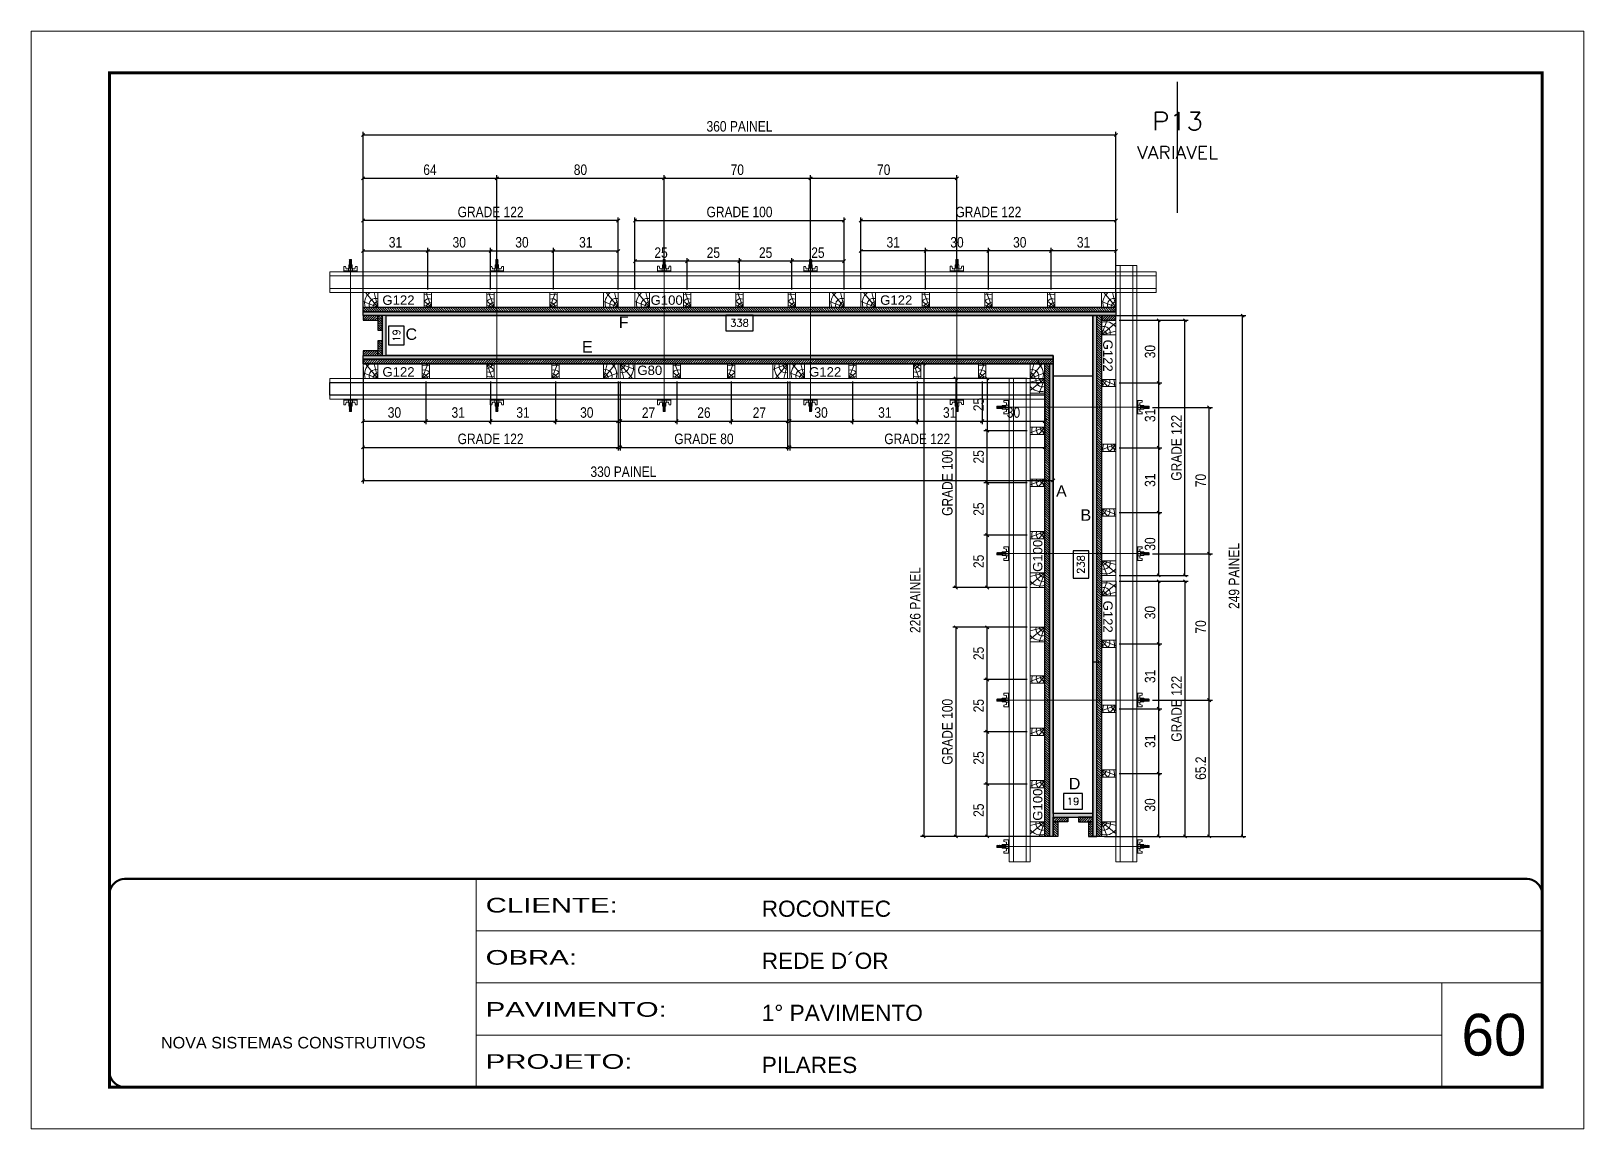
# Model space of a CAD drawing. Extents: x 2949 to 9203, y -16089 to 12527.
# Drawn here: x 7718 to 9203, y -4603 to -3553 of the extents above; entities that cross this region are included whole.
import ezdxf
from ezdxf.enums import TextEntityAlignment as Align

# ---------------------------------------------------------------- set-up
doc = ezdxf.new("R2010")
doc.units = 0
for name, pattern in [('CONTINUO', [0]), ('DASHED', [0.75, 0.5, -0.25]), ('HIDDEN', [0.375, 0.25, -0.125])]:
    doc.linetypes.add(name, pattern=pattern)
for name, color, linetype, lineweight in [('CARIMBO', 255, 'Continuous', 9), ('CONCRETO', 251, 'Continuous', 25), ('Folhas', 255, 'Continuous', 9), ('Hachura', 251, 'Continuous', 9), ('Madeira', 126, 'Continuous', 18), ('Perfil Metálico', 224, 'Continuous', 18), ('SARRAFO DE PRESSAO', 251, 'DASHED', 9), ('Texto Seção', 7, 'Continuous', 15)]:
    doc.layers.add(name, color=color, linetype=linetype, lineweight=lineweight)
for name, color, linetype in [('COTA', 241, 'Continuous'), ('MEIO_PONT', 93, 'Continuous'), ('Painéis', 200, 'Continuous'), ('SARRAFO', 251, 'Continuous'), ('Texto de Titulo', 7, 'Continuous'), ('Texto Qtd Sarr', 242, 'Continuous'), ('TEXTO_GERAL', 7, 'Continuous')]:
    doc.layers.add(name, color=color, linetype=linetype)
doc.styles.add('ARIAL', font='arial.ttf')
doc.styles.add('COTA TECNICA 2X', font='techl___.ttf', dxfattribs={"height": 10})
doc.styles.add('ROMANS', font='romans.shx')
doc.styles.add('SANSSERIF', font='sas_____.pfb')
doc.styles.add('Tecnologia', font='')
doc.styles.get('Tecnologia').set_extended_font_data('Forgotten Futurist')
doc.dimstyles.new('Cota Seção interna', dxfattribs={"dimtxt": 7, "dimasz": 6, "dimexe": 0.18, "dimexo": 2, "dimgap": -4, "dimtad": 3, "dimdec": 1, "dimlfac": 0.5, "dimzin": 12, "dimdsep": 46, "dimtxsty": 'ROMANS', "dimblk": 'ARCHTICK', "dimcen": 0.09, "dimse1": 1, "dimse2": 1, "dimsd1": 1, "dimsd2": 1, "dimclrd": 180, "dimclre": 5, "dimclrt": 1, "dimadec": 0, "dimazin": 3, "dimtfac": 1, "dimtdec": 1, "dimtofl": 0, "dimtmove": 0, "dimatfit": 3, "dimldrblk": 'ARCHTICK', "dimfxl": 1, "dimtolj": 1, "dimtzin": 0, "dimarcsym": 0})
doc.dimstyles.new('SECAO PILAR', dxfattribs={"dimtxt": 10, "dimasz": 3, "dimexe": 3, "dimexo": 3, "dimgap": 3, "dimtad": 1, "dimdec": 1, "dimlfac": 0.5, "dimzin": 12, "dimdsep": 46, "dimtxsty": 'COTA TECNICA 2X', "dimblk1": 'OBLIQUE', "dimblk2": 'OBLIQUE', "dimsah": 1, "dimcen": 0.9, "dimclrd": 256, "dimclre": 256, "dimclrt": 256, "dimadec": 1, "dimazin": 3, "dimtfac": 1, "dimtdec": 1, "dimtmove": 0, "dimatfit": 3, "dimfxl": 1, "dimtolj": 1, "dimtzin": 12, "dimarcsym": 0})
pattern_1 = [(315, (32267.247, -13447.4607), (1.12253202, 1.12253202), [])]
pattern_2 = [(45, (18509.3906, 18586.2993), (-1.12253202, 1.12253202), [])]
pattern_3 = [(315, (32275.247, -13180.4607), (1.12253202, 1.12253202), [])]

msp = doc.modelspace()

# ---------------------------------------------------------------- texts
at = {"layer": 'CARIMBO', "style": 'ARIAL'}
msp.add_text('60', height=40, dxfattribs=at).set_placement((9085.39, -4533.17))
at = {"layer": 'Texto Seção', "color": 0, "linetype": 'Continuous', "style": 'SANSSERIF'}
for s, p in [('G122', (8053.5, -3810.65)), ('G100', (8309.98, -3810.65)), ('G122', (8529.52, -3810.65))]:
    msp.add_text(s, height=9, dxfattribs=at).set_placement(p, align=Align.MIDDLE_LEFT)
for p in [(8680.16, -4070.57), (8680.16, -4308.57)]:
    msp.add_text('G100', height=9, rotation=90, dxfattribs=at).set_placement(p, align=Align.MIDDLE_LEFT)
at = {"layer": 'TEXTO_GERAL', "style": 'ARIAL'}
for s, p in [('F', (8284.3, -3831.85)), ('C', (8081.18, -3843.19)), ('E', (8249.5, -3855.36)), ('A', (8702.86, -3993.27)), ('B', (8726.21, -4016.17)), ('D', (8715.43, -4273.04))]:
    msp.add_text(s, height=11, dxfattribs=at).set_placement(p, align=Align.MIDDLE_CENTER)
at = {"layer": 'TEXTO_GERAL', "color": 0, "linetype": 'Continuous', "style": 'SANSSERIF'}
for p in [(8747.27, -3848.41), (8747.31, -4098.01)]:
    msp.add_text('G122', height=9, rotation=270, dxfattribs=at).set_placement(p, align=Align.MIDDLE_LEFT)
for s, p in [('G122', (8053.53, -3879.27)), ('G80', (8297.36, -3877.76)), ('G122', (8461.53, -3879.27))]:
    msp.add_text(s, height=9, dxfattribs=at).set_placement(p, align=Align.MIDDLE_LEFT)

# ---------------------------------------------------------------- blocks, each defined once
blk = doc.blocks.new('9999999999')
at = {"color": 30, "linetype": 'CONTINUO'}
for p, q in [((98564.6, 34230.2), (98564.6, 34429.4)), ((98564.6, 34379.6), (99584, 34379.6)), ((98564.6, 34329.8), (99488, 34329.8)), ((99584, 34329.8), (99488, 34329.8)), ((99488, 34329.8), (99488, 34230.2)), ((98564.6, 34280), (99488, 34280))]:
    blk.add_line(p, q, dxfattribs=at)
at = {"color": 30, "linetype": 'CONTINUO', "const_width": 2}
blk.add_lwpolyline([(99584, 34230.2), (99584, 34414.4, 0.414214), (99569, 34429.4), (98229, 34429.4, 0.414214), (98214, 34414.4), (98214, 34245.2, 0.414214), (98229, 34230.2), (99584, 34230.2)], format="xyb", dxfattribs=at)
at = {"layer": 'Folhas'}
blk.add_lwpolyline([(98139, 34190.2), (99624, 34190.2), (99624, 35240.2), (98139, 35240.2)], close=True, dxfattribs=at)
at = {"layer": 'Folhas', "color": 30, "const_width": 3}
blk.add_lwpolyline([(98214, 34230.2), (99584, 34230.2), (99584, 35200.2), (98214, 35200.2)], close=True, dxfattribs=at)
at = {"color": 7, "linetype": 'Continuous', "ltscale": 5, "style": 'ARIAL'}
for s, height, p in [('ROCONTEC', 15.48, (98837.7, 34393.1)), ('REDE D´OR', 15.48, (98837.7, 34343.3)), ('1° PAVIMENTO', 15.483, (98837.7, 34293.5)), ('NOVA SISTEMAS CONSTRUTIVOS', 11.059, (98263.2, 34267.2)), ('PILARES', 15.48, (98837.7, 34243.7))]:
    blk.add_text(s, height=height, dxfattribs=at).set_placement(p)
at = {"layer": 'Folhas', "color": 7, "style": 'Tecnologia', "width": 1.5}
for s, p in [('CLIENTE:', (98573.7, 34397.2)), ('OBRA:', (98573.7, 34347.3)), ('PAVIMENTO:', (98573.7, 34297.5)), ('PROJETO:', (98573.7, 34247.7))]:
    blk.add_text(s, height=14, dxfattribs=at).set_placement(p)
blk = doc.blocks.new('*D2306')
at = {"layer": 'COTA', "color": 180, "lineweight": -2, "transparency": 16777216}
for p, q in [((8074.4, -3835.5), (8059.4, -3835.5)), ((8059.4, -3835.5), (8059.4, -3853.5)), ((8074.4, -3853.5), (8074.4, -3835.5)), ((8059.4, -3853.5), (8074.4, -3853.5))]:
    blk.add_line(p, q, dxfattribs=at)
at = {"layer": 'Defpoints', "color": 0, "transparency": 16777216}
for p in [(8057.4, -3825.5), (8057.4, -3863.5), (8078.4, -3863.5)]:
    blk.add_point(p, dxfattribs=at)
at = {"layer": 'COTA', "color": 1, "transparency": 16777216, "insert": (8066.9, -3844.5), "char_height": 7, "attachment_point": 5, "rotation": 90, "style": 'ROMANS'}
blk.add_mtext('\\A1;19', dxfattribs=at)
blk = doc.blocks.new('_ArchTick')
at = {"color": 0, "linetype": 'ByBlock', "const_width": 0.15}
blk.add_lwpolyline([(-0.5, -0.5), (0.5, 0.5)], dxfattribs=at)
blk = doc.blocks.new('*D2307')
at = {"layer": 'COTA', "color": 180, "lineweight": -2, "transparency": 16777216}
for p, q in [((8723, -4282.5), (8705, -4282.5)), ((8705, -4282.5), (8705, -4297.5)), ((8723, -4297.5), (8723, -4282.5)), ((8705, -4297.5), (8723, -4297.5))]:
    blk.add_line(p, q, dxfattribs=at)
at = {"layer": 'Defpoints', "color": 0, "transparency": 16777216}
for p in [(8695, -4301.5), (8733, -4301.5), (8733, -4301.5)]:
    blk.add_point(p, dxfattribs=at)
at = {"layer": 'COTA', "color": 1, "transparency": 16777216, "insert": (8714, -4290), "char_height": 7, "attachment_point": 5, "style": 'ROMANS'}
blk.add_mtext('\\A1;19', dxfattribs=at)
blk = doc.blocks.new('*D2336')
at = {"layer": 'COTA', "color": 180, "lineweight": -2, "transparency": 16777216}
for p, q in [((8408, -3825), (8382, -3825)), ((8382, -3825), (8382, -3840)), ((8408, -3840), (8408, -3825)), ((8382, -3840), (8408, -3840))]:
    blk.add_line(p, q, dxfattribs=at)
at = {"layer": 'Defpoints', "color": 0, "transparency": 16777216}
for p in [(8057, -3825.5), (8733, -3825.5), (8057, -3844)]:
    blk.add_point(p, dxfattribs=at)
at = {"layer": 'COTA', "color": 1, "transparency": 16777216, "insert": (8395, -3832.5), "char_height": 7, "attachment_point": 5, "style": 'ROMANS'}
blk.add_mtext('\\A1;338', dxfattribs=at)
blk = doc.blocks.new('C')
at = {"layer": 'Hachura', "color": 0}
for p, q in [((0, 3.22), (0, -3.22)), ((0.45, 3.22), (0, 3.22)), ((0.46, 3.16), (0, 3.16)), ((0.46, 3.05), (0, 3.05)), ((0.46, 2.88), (0, 2.88)), ((0, 2.75), (0, -1.16)), ((0.46, 2.65), (0, 2.65)), ((0.46, 2.23), (0, 2.23)), ((0.46, 1.51), (0, 1.51)), ((0.39, 0.49), (0.17, 0.49)), ((0.45, -3.23), (0.45, 3.22)), ((0.45, 3.22), (2.58, 3.22)), ((1.74, 0.97), (0.45, 0.97)), ((1.45, 0.1), (0.45, 0.1)), ((1.35, 1.94), (1.35, 0.96)), ((2.58, 2.39), (1.47, 2.09)), ((1.74, -0.97), (1.74, 0.97)), ((1.74, 0.97), (1.74, 0.84)), ((1.74, 0.97), (1.74, 0.84)), ((1.74, 0.84), (3.35, 0.84)), ((3.35, 0.45), (1.74, 0.45)), ((2.58, 3.22), (2.58, 2.39)), ((3.32, 0.84), (3.32, -0.84)), ((3.35, 0.84), (3.35, -0.84)), ((3.68, 0.45), (3.35, 0.45)), ((3.84, -0.52), (3.35, 0.45)), ((3.35, 0.06), (3.67, -0.57)), ((3.68, 0.45), (4.16, -0.52)), ((3.72, 0.5), (4.25, -0.57)), ((4.37, -0.55), (3.83, 0.53)), ((4.15, 0.45), (3.93, 0.45)), ((4.42, -0.52), (3.93, 0.45)), ((4.15, 0.45), (4.26, 0.45)), ((4.26, 0.45), (4.74, -0.52)), ((4.3, 0.5), (4.83, -0.57)), ((4.95, -0.55), (4.41, 0.53)), ((4.51, 0.45), (4.84, 0.45)), ((5, -0.52), (4.51, 0.45)), ((4.84, 0.45), (5.32, -0.52)), ((4.88, 0.5), (5.41, -0.57)), ((5.53, -0.55), (4.99, 0.53)), ((5.58, -0.52), (5.09, 0.45)), ((5.42, 0.45), (5.09, 0.45)), ((5.58, -0.52), (5.09, 0.45)), ((5.42, 0.45), (5.74, -0.19)), ((5.46, 0.5), (5.74, -0.07)), ((5.74, 0.19), (5.57, 0.53)), ((5.74, 0.32), (5.68, 0.45)), ((5.68, 0.45), (5.74, 0.45)), ((5.74, 0.45), (5.9, 0.29)), ((5.74, 0.45), (5.74, -0.52)), ((5.9, -0.36), (5.9, 0.29)), ((0.45, 0), (0, 0)), ((0.46, -1.52), (0, -1.52)), ((0.46, -2.23), (0, -2.23)), ((0.46, -2.65), (0, -2.65)), ((0.46, -2.88), (0, -2.88)), ((0.46, -3.05), (0, -3.05)), ((0.46, -3.16), (0, -3.16)), ((0, -3.22), (2.57, -3.22)), ((0.08, -0.48), (0.29, -0.48)), ((0.29, -0.48), (0.4, -0.48)), ((0.45, 0), (0.45, -0.97)), ((0.45, -0.16), (1.45, -0.16)), ((0.45, -0.65), (0.45, -0.32)), ((0.45, -3.23), (0.45, -0.65)), ((0.45, -0.97), (1.74, -0.97)), ((1.35, -1.94), (1.35, -0.97)), ((2.58, -2.39), (1.47, -2.1)), ((3.35, -0.32), (1.74, -0.32)), ((3.35, -0.84), (1.74, -0.84)), ((2.58, -3.23), (2.58, -2.39)), ((3.35, -0.07), (3.58, -0.52)), ((3.35, -0.52), (3.58, -0.52)), ((3.84, -0.52), (4.16, -0.52)), ((4.42, -0.52), (4.74, -0.52)), ((4.63, -0.52), (4.74, -0.52)), ((5, -0.52), (5.32, -0.52)), ((5.58, -0.52), (5.74, -0.52)), ((5.74, -0.52), (5.9, -0.36)), ((5.74, -0.52), (5.74, -0.52))]:
    blk.add_line(p, q, dxfattribs=at)
for centre, radius, start, end in [((1.52, 1.94), 0.161, 104.74356, 180), ((1.44, -0.03), 0.129, 272.69497, 87.30503), ((3.81, 0.39), 0.143, 25.56881, 154.43119), ((4.39, 0.39), 0.143, 25.56881, 154.43119), ((4.97, 0.39), 0.143, 25.56881, 154.43119), ((5.55, 0.39), 0.143, 25.56881, 154.43119), ((0.17, -0.37), 0.174, 221.74404, 317.85924), ((1.52, -1.94), 0.161, 180, 255.25644), ((3.71, -0.4), 0.174, 222.14076, 318.25596), ((4.29, -0.4), 0.174, 222.14076, 318.25596), ((4.87, -0.4), 0.174, 222.14076, 318.25596), ((5.45, -0.4), 0.174, 222.14076, 318.25596), ((5.61, -0.4), 0.174, 317.85924, 318.25596)]:
    blk.add_arc(centre, radius, start, end, dxfattribs=at)
blk = doc.blocks.new('titulo1')
at = {"layer": 'Defpoints', "color": 252, "linetype": 'HIDDEN', "ltscale": 2}
blk.add_line((0, 0), (0, 125), dxfattribs=at)
at = {"layer": 'Defpoints', "style": 'ROMANS', "oblique": 15}
blk.add_attdef('FOLHA', text='', height=10, dxfattribs=at).set_placement((0, 15.6), align=Align.MIDDLE_CENTER)
at = {"layer": 'Texto Qtd Sarr', "color": 3, "style": 'ROMANS', "oblique": 15}
for tag, height, p in [('TITULO', 17, (0, 71.4)), ('SEÇÃO', 12, (0, 41.5))]:
    blk.add_attdef(tag, text='', height=height, dxfattribs=at).set_placement(p, align=Align.MIDDLE_CENTER)
blk = doc.blocks.new('_Oblique')
at = {"color": 0, "linetype": 'ByBlock', "lineweight": -2}
blk.add_line((-0.5, -0.5), (0.5, 0.5), dxfattribs=at)
blk = doc.blocks.new('*D2337')
at = {"layer": 'COTA', "lineweight": -2, "transparency": 16777216}
for p, q in [((8035, -3874.5), (8035, -3986)), ((8695, -3874.5), (8695, -3986)), ((8035, -3983), (8695, -3983))]:
    blk.add_line(p, q, dxfattribs=at)
at = {"layer": 'Defpoints', "color": 0, "transparency": 16777216}
for p in [(8035, -3871.5), (8695, -3871.5), (8695, -3983)]:
    blk.add_point(p, dxfattribs=at)
at = {"layer": 'COTA', "lineweight": -2, "transparency": 16777216, "xscale": 3, "yscale": 3, "zscale": 3, "rotation": 180}
blk.add_blockref('_Oblique', (8035, -3983), dxfattribs=at)
at = {"layer": 'COTA', "lineweight": -2, "transparency": 16777216, "xscale": 3, "yscale": 3, "zscale": 3}
blk.add_blockref('_Oblique', (8695, -3983), dxfattribs=at)
at = {"layer": 'COTA', "transparency": 16777216, "insert": (8284, -3974.8), "char_height": 10, "attachment_point": 5, "style": 'COTA TECNICA 2X'}
blk.add_mtext('\\A1;330 PAINEL', dxfattribs=at)
blk = doc.blocks.new('*D2338')
at = {"layer": 'COTA', "lineweight": -2, "transparency": 16777216}
for p, q in [((8744, -3825.5), (8879.1, -3825.5)), ((8876.1, -4323.5), (8876.1, -3825.5)), ((8744.1, -4323.5), (8879.1, -4323.5))]:
    blk.add_line(p, q, dxfattribs=at)
at = {"layer": 'Defpoints', "color": 0, "transparency": 16777216}
for p in [(8741, -3825.5), (8876.1, -3825.5), (8741.1, -4323.5)]:
    blk.add_point(p, dxfattribs=at)
at = {"layer": 'COTA', "lineweight": -2, "transparency": 16777216, "xscale": 3, "yscale": 3, "zscale": 3}
for p, rotation in [((8876.1, -3825.5), 90), ((8876.1, -4323.5), 270)]:
    blk.add_blockref('_Oblique', p, dxfattribs=dict(at, rotation=rotation))
at = {"layer": 'COTA', "transparency": 16777216, "insert": (8868, -4074.5), "char_height": 10, "attachment_point": 5, "rotation": 90, "style": 'COTA TECNICA 2X'}
blk.add_mtext('\\A1;249 PAINEL', dxfattribs=at)
blk = doc.blocks.new('*D2339')
at = {"layer": 'COTA', "lineweight": -2, "transparency": 16777216}
for p, q in [((8692, -3871.5), (8568.2, -3871.5)), ((8571.2, -3871.5), (8571.2, -4323.5)), ((8692, -4323.5), (8568.2, -4323.5))]:
    blk.add_line(p, q, dxfattribs=at)
at = {"layer": 'Defpoints', "color": 0, "transparency": 16777216}
for p in [(8695, -3871.5), (8571.2, -4323.5), (8695, -4323.5)]:
    blk.add_point(p, dxfattribs=at)
at = {"layer": 'COTA', "lineweight": -2, "transparency": 16777216, "xscale": 3, "yscale": 3, "zscale": 3}
for p, rotation in [((8571.2, -3871.5), 90), ((8571.2, -4323.5), 270)]:
    blk.add_blockref('_Oblique', p, dxfattribs=dict(at, rotation=rotation))
at = {"layer": 'COTA', "transparency": 16777216, "insert": (8563.1, -4097.5), "char_height": 10, "attachment_point": 5, "rotation": 90, "style": 'COTA TECNICA 2X'}
blk.add_mtext('\\A1;226 PAINEL', dxfattribs=at)
blk = doc.blocks.new('PONTALETE')
at = {"layer": 'Madeira'}
for q in [(2.71, 7), (7, 5.76), (7, 1.74)]:
    blk.add_line((0, 0), q, dxfattribs=at)
blk.add_lwpolyline([(0, 0), (7, 0), (7, 7), (0, 7)], close=True, dxfattribs=at)
for centre, radius, start, end in [((2.04, 0.06), 6.23, 37.28179, 109.09128), ((1.09, 0.9), 3.19, 343.60304, 109.98471), ((-0.21, -0.78), 3.09, 14.63219, 86.0383)]:
    blk.add_arc(centre, radius, start, end, dxfattribs=at)
blk = doc.blocks.new('MEIO PONTALETE')
at = {"layer": 'Madeira'}
for q in [(2.71, 7), (3.5, 2.88), (3.5, 0.87)]:
    blk.add_line((0, 0), q, dxfattribs=at)
blk.add_lwpolyline([(0, 0), (3.5, 0), (3.5, 7), (0, 7)], close=True, dxfattribs=at)
for centre, radius, start, end in [((2.04, 0.06), 6.23, 76.44987, 109.09128), ((1.09, 0.9), 3.19, 40.90626, 109.98471), ((-0.21, -0.78), 3.09, 14.63219, 86.0383)]:
    blk.add_arc(centre, radius, start, end, dxfattribs=at)
blk = doc.blocks.new('*D2314')
at = {"layer": 'COTA', "lineweight": -2, "transparency": 16777216}
for p, q in [((8035, -3888.5), (8035, -3929.4)), ((8095, -3888.5), (8095, -3929.4)), ((8035, -3926.4), (8095, -3926.4))]:
    blk.add_line(p, q, dxfattribs=at)
at = {"layer": 'Defpoints', "color": 0, "transparency": 16777216}
for p in [(8035, -3885.5), (8095, -3885.5), (8095, -3926.4)]:
    blk.add_point(p, dxfattribs=at)
at = {"layer": 'COTA', "lineweight": -2, "transparency": 16777216, "xscale": 3, "yscale": 3, "zscale": 3, "rotation": 180}
blk.add_blockref('_Oblique', (8035, -3926.4), dxfattribs=at)
at = {"layer": 'COTA', "lineweight": -2, "transparency": 16777216, "xscale": 3, "yscale": 3, "zscale": 3}
blk.add_blockref('_Oblique', (8095, -3926.4), dxfattribs=at)
at = {"layer": 'COTA', "transparency": 16777216, "insert": (8065, -3918.2), "char_height": 10, "attachment_point": 5, "style": 'COTA TECNICA 2X'}
blk.add_mtext('\\A1;30', dxfattribs=at)
blk = doc.blocks.new('*D2315')
at = {"layer": 'COTA', "lineweight": -2, "transparency": 16777216}
for p, q in [((8095, -3888.5), (8095, -3929.4)), ((8157, -3888.5), (8157, -3929.4)), ((8095, -3926.4), (8157, -3926.4))]:
    blk.add_line(p, q, dxfattribs=at)
at = {"layer": 'Defpoints', "color": 0, "transparency": 16777216}
for p in [(8095, -3885.5), (8157, -3885.5), (8157, -3926.4)]:
    blk.add_point(p, dxfattribs=at)
at = {"layer": 'COTA', "lineweight": -2, "transparency": 16777216, "xscale": 3, "yscale": 3, "zscale": 3, "rotation": 180}
blk.add_blockref('_Oblique', (8095, -3926.4), dxfattribs=at)
at = {"layer": 'COTA', "lineweight": -2, "transparency": 16777216, "xscale": 3, "yscale": 3, "zscale": 3}
blk.add_blockref('_Oblique', (8157, -3926.4), dxfattribs=at)
at = {"layer": 'COTA', "transparency": 16777216, "insert": (8126, -3918.2), "char_height": 10, "attachment_point": 5, "style": 'COTA TECNICA 2X'}
blk.add_mtext('\\A1;31', dxfattribs=at)
blk = doc.blocks.new('*D2316')
at = {"layer": 'COTA', "lineweight": -2, "transparency": 16777216}
for p, q in [((8157, -3888.5), (8157, -3929.4)), ((8219, -3888.5), (8219, -3929.4)), ((8157, -3926.4), (8219, -3926.4))]:
    blk.add_line(p, q, dxfattribs=at)
at = {"layer": 'Defpoints', "color": 0, "transparency": 16777216}
for p in [(8157, -3885.5), (8219, -3885.5), (8219, -3926.4)]:
    blk.add_point(p, dxfattribs=at)
at = {"layer": 'COTA', "lineweight": -2, "transparency": 16777216, "xscale": 3, "yscale": 3, "zscale": 3, "rotation": 180}
blk.add_blockref('_Oblique', (8157, -3926.4), dxfattribs=at)
at = {"layer": 'COTA', "lineweight": -2, "transparency": 16777216, "xscale": 3, "yscale": 3, "zscale": 3}
blk.add_blockref('_Oblique', (8219, -3926.4), dxfattribs=at)
at = {"layer": 'COTA', "transparency": 16777216, "insert": (8188, -3918.2), "char_height": 10, "attachment_point": 5, "style": 'COTA TECNICA 2X'}
blk.add_mtext('\\A1;31', dxfattribs=at)
blk = doc.blocks.new('*D2317')
at = {"layer": 'COTA', "lineweight": -2, "transparency": 16777216}
for p, q in [((8219, -3888.5), (8219, -3929.4)), ((8279, -3888.5), (8279, -3929.4)), ((8219, -3926.4), (8279, -3926.4))]:
    blk.add_line(p, q, dxfattribs=at)
at = {"layer": 'Defpoints', "color": 0, "transparency": 16777216}
for p in [(8219, -3885.5), (8279, -3885.5), (8279, -3926.4)]:
    blk.add_point(p, dxfattribs=at)
at = {"layer": 'COTA', "lineweight": -2, "transparency": 16777216, "xscale": 3, "yscale": 3, "zscale": 3, "rotation": 180}
blk.add_blockref('_Oblique', (8219, -3926.4), dxfattribs=at)
at = {"layer": 'COTA', "lineweight": -2, "transparency": 16777216, "xscale": 3, "yscale": 3, "zscale": 3}
blk.add_blockref('_Oblique', (8279, -3926.4), dxfattribs=at)
at = {"layer": 'COTA', "transparency": 16777216, "insert": (8249, -3918.2), "char_height": 10, "attachment_point": 5, "style": 'COTA TECNICA 2X'}
blk.add_mtext('\\A1;30', dxfattribs=at)
blk = doc.blocks.new('*D2318')
at = {"layer": 'COTA', "lineweight": -2, "transparency": 16777216}
for p, q in [((8035, -3888.5), (8035, -3954.5)), ((8279, -3888.5), (8279, -3954.5)), ((8035, -3951.5), (8279, -3951.5))]:
    blk.add_line(p, q, dxfattribs=at)
at = {"layer": 'Defpoints', "color": 0, "transparency": 16777216}
for p in [(8035, -3885.5), (8279, -3885.5), (8279, -3951.5)]:
    blk.add_point(p, dxfattribs=at)
at = {"layer": 'COTA', "lineweight": -2, "transparency": 16777216, "xscale": 3, "yscale": 3, "zscale": 3, "rotation": 180}
blk.add_blockref('_Oblique', (8035, -3951.5), dxfattribs=at)
at = {"layer": 'COTA', "lineweight": -2, "transparency": 16777216, "xscale": 3, "yscale": 3, "zscale": 3}
blk.add_blockref('_Oblique', (8279, -3951.5), dxfattribs=at)
at = {"layer": 'COTA', "transparency": 16777216, "insert": (8157, -3943.4), "char_height": 10, "attachment_point": 5, "style": 'COTA TECNICA 2X'}
blk.add_mtext('\\A1;GRADE 122', dxfattribs=at)
blk = doc.blocks.new('*D2285')
at = {"layer": 'COTA', "lineweight": -2, "transparency": 16777216}
for p, q in [((8443, -3888.5), (8443, -3929.4)), ((8503, -3888.5), (8503, -3929.4)), ((8443, -3926.4), (8503, -3926.4))]:
    blk.add_line(p, q, dxfattribs=at)
at = {"layer": 'Defpoints', "color": 0, "transparency": 16777216}
for p in [(8443, -3885.5), (8503, -3885.5), (8503, -3926.4)]:
    blk.add_point(p, dxfattribs=at)
at = {"layer": 'COTA', "lineweight": -2, "transparency": 16777216, "xscale": 3, "yscale": 3, "zscale": 3, "rotation": 180}
blk.add_blockref('_Oblique', (8443, -3926.4), dxfattribs=at)
at = {"layer": 'COTA', "lineweight": -2, "transparency": 16777216, "xscale": 3, "yscale": 3, "zscale": 3}
blk.add_blockref('_Oblique', (8503, -3926.4), dxfattribs=at)
at = {"layer": 'COTA', "transparency": 16777216, "insert": (8473, -3918.2), "char_height": 10, "attachment_point": 5, "style": 'COTA TECNICA 2X'}
blk.add_mtext('\\A1;30', dxfattribs=at)
blk = doc.blocks.new('*D2286')
at = {"layer": 'COTA', "lineweight": -2, "transparency": 16777216}
for p, q in [((8503, -3888.5), (8503, -3929.4)), ((8565, -3888.5), (8565, -3929.4)), ((8503, -3926.4), (8565, -3926.4))]:
    blk.add_line(p, q, dxfattribs=at)
at = {"layer": 'Defpoints', "color": 0, "transparency": 16777216}
for p in [(8503, -3885.5), (8565, -3885.5), (8565, -3926.4)]:
    blk.add_point(p, dxfattribs=at)
at = {"layer": 'COTA', "lineweight": -2, "transparency": 16777216, "xscale": 3, "yscale": 3, "zscale": 3, "rotation": 180}
blk.add_blockref('_Oblique', (8503, -3926.4), dxfattribs=at)
at = {"layer": 'COTA', "lineweight": -2, "transparency": 16777216, "xscale": 3, "yscale": 3, "zscale": 3}
blk.add_blockref('_Oblique', (8565, -3926.4), dxfattribs=at)
at = {"layer": 'COTA', "transparency": 16777216, "insert": (8534, -3918.2), "char_height": 10, "attachment_point": 5, "style": 'COTA TECNICA 2X'}
blk.add_mtext('\\A1;31', dxfattribs=at)
blk = doc.blocks.new('*D2287')
at = {"layer": 'COTA', "lineweight": -2, "transparency": 16777216}
for p, q in [((8565, -3888.5), (8565, -3929.4)), ((8627, -3888.5), (8627, -3929.4)), ((8565, -3926.4), (8627, -3926.4))]:
    blk.add_line(p, q, dxfattribs=at)
at = {"layer": 'Defpoints', "color": 0, "transparency": 16777216}
for p in [(8565, -3885.5), (8627, -3885.5), (8627, -3926.4)]:
    blk.add_point(p, dxfattribs=at)
at = {"layer": 'COTA', "lineweight": -2, "transparency": 16777216, "xscale": 3, "yscale": 3, "zscale": 3, "rotation": 180}
blk.add_blockref('_Oblique', (8565, -3926.4), dxfattribs=at)
at = {"layer": 'COTA', "lineweight": -2, "transparency": 16777216, "xscale": 3, "yscale": 3, "zscale": 3}
blk.add_blockref('_Oblique', (8627, -3926.4), dxfattribs=at)
at = {"layer": 'COTA', "transparency": 16777216, "insert": (8596, -3918.2), "char_height": 10, "attachment_point": 5, "style": 'COTA TECNICA 2X'}
blk.add_mtext('\\A1;31', dxfattribs=at)
blk = doc.blocks.new('*D2288')
at = {"layer": 'COTA', "lineweight": -2, "transparency": 16777216}
for p, q in [((8627, -3888.5), (8627, -3929.4)), ((8687, -3888.5), (8687, -3929.4)), ((8627, -3926.4), (8687, -3926.4))]:
    blk.add_line(p, q, dxfattribs=at)
at = {"layer": 'Defpoints', "color": 0, "transparency": 16777216}
for p in [(8627, -3885.5), (8687, -3885.5), (8687, -3926.4)]:
    blk.add_point(p, dxfattribs=at)
at = {"layer": 'COTA', "lineweight": -2, "transparency": 16777216, "xscale": 3, "yscale": 3, "zscale": 3, "rotation": 180}
blk.add_blockref('_Oblique', (8627, -3926.4), dxfattribs=at)
at = {"layer": 'COTA', "lineweight": -2, "transparency": 16777216, "xscale": 3, "yscale": 3, "zscale": 3}
blk.add_blockref('_Oblique', (8687, -3926.4), dxfattribs=at)
at = {"layer": 'COTA', "transparency": 16777216, "insert": (8657, -3918.2), "char_height": 10, "attachment_point": 5, "style": 'COTA TECNICA 2X'}
blk.add_mtext('\\A1;30', dxfattribs=at)
blk = doc.blocks.new('*D2289')
at = {"layer": 'COTA', "lineweight": -2, "transparency": 16777216}
for p, q in [((8443, -3888.5), (8443, -3954.5)), ((8687, -3888.5), (8687, -3954.5)), ((8443, -3951.5), (8687, -3951.5))]:
    blk.add_line(p, q, dxfattribs=at)
at = {"layer": 'Defpoints', "color": 0, "transparency": 16777216}
for p in [(8443, -3885.5), (8687, -3885.5), (8687, -3951.5)]:
    blk.add_point(p, dxfattribs=at)
at = {"layer": 'COTA', "lineweight": -2, "transparency": 16777216, "xscale": 3, "yscale": 3, "zscale": 3, "rotation": 180}
blk.add_blockref('_Oblique', (8443, -3951.5), dxfattribs=at)
at = {"layer": 'COTA', "lineweight": -2, "transparency": 16777216, "xscale": 3, "yscale": 3, "zscale": 3}
blk.add_blockref('_Oblique', (8687, -3951.5), dxfattribs=at)
at = {"layer": 'COTA', "transparency": 16777216, "insert": (8565, -3943.4), "char_height": 10, "attachment_point": 5, "style": 'COTA TECNICA 2X'}
blk.add_mtext('\\A1;GRADE 122', dxfattribs=at)
blk = doc.blocks.new('*D2290')
at = {"layer": 'COTA', "lineweight": -2, "transparency": 16777216}
for p, q in [((8758.1, -4263.5), (8798.9, -4263.5)), ((8795.9, -4323.5), (8795.9, -4263.5)), ((8758.1, -4323.5), (8798.9, -4323.5))]:
    blk.add_line(p, q, dxfattribs=at)
at = {"layer": 'Defpoints', "color": 0, "transparency": 16777216}
for p in [(8755.1, -4263.5), (8795.9, -4263.5), (8755.1, -4323.5)]:
    blk.add_point(p, dxfattribs=at)
at = {"layer": 'COTA', "lineweight": -2, "transparency": 16777216, "xscale": 3, "yscale": 3, "zscale": 3}
for p, rotation in [((8795.9, -4263.5), 90), ((8795.9, -4323.5), 270)]:
    blk.add_blockref('_Oblique', p, dxfattribs=dict(at, rotation=rotation))
at = {"layer": 'COTA', "transparency": 16777216, "insert": (8787.7, -4293.5), "char_height": 10, "attachment_point": 5, "rotation": 90, "style": 'COTA TECNICA 2X'}
blk.add_mtext('\\A1;30', dxfattribs=at)
blk = doc.blocks.new('*D2291')
at = {"layer": 'COTA', "lineweight": -2, "transparency": 16777216}
for p, q in [((8758.1, -4201.5), (8798.9, -4201.5)), ((8795.9, -4263.5), (8795.9, -4201.5)), ((8758.1, -4263.5), (8798.9, -4263.5))]:
    blk.add_line(p, q, dxfattribs=at)
at = {"layer": 'Defpoints', "color": 0, "transparency": 16777216}
for p in [(8755.1, -4201.5), (8795.9, -4201.5), (8755.1, -4263.5)]:
    blk.add_point(p, dxfattribs=at)
at = {"layer": 'COTA', "lineweight": -2, "transparency": 16777216, "xscale": 3, "yscale": 3, "zscale": 3}
for p, rotation in [((8795.9, -4201.5), 90), ((8795.9, -4263.5), 270)]:
    blk.add_blockref('_Oblique', p, dxfattribs=dict(at, rotation=rotation))
at = {"layer": 'COTA', "transparency": 16777216, "insert": (8787.7, -4232.5), "char_height": 10, "attachment_point": 5, "rotation": 90, "style": 'COTA TECNICA 2X'}
blk.add_mtext('\\A1;31', dxfattribs=at)
blk = doc.blocks.new('*D2292')
at = {"layer": 'COTA', "lineweight": -2, "transparency": 16777216}
for p, q in [((8758.1, -4139.5), (8798.9, -4139.5)), ((8795.9, -4201.5), (8795.9, -4139.5)), ((8758.1, -4201.5), (8798.9, -4201.5))]:
    blk.add_line(p, q, dxfattribs=at)
at = {"layer": 'Defpoints', "color": 0, "transparency": 16777216}
for p in [(8755.1, -4139.5), (8795.9, -4139.5), (8755.1, -4201.5)]:
    blk.add_point(p, dxfattribs=at)
at = {"layer": 'COTA', "lineweight": -2, "transparency": 16777216, "xscale": 3, "yscale": 3, "zscale": 3}
for p, rotation in [((8795.9, -4139.5), 90), ((8795.9, -4201.5), 270)]:
    blk.add_blockref('_Oblique', p, dxfattribs=dict(at, rotation=rotation))
at = {"layer": 'COTA', "transparency": 16777216, "insert": (8787.7, -4170.5), "char_height": 10, "attachment_point": 5, "rotation": 90, "style": 'COTA TECNICA 2X'}
blk.add_mtext('\\A1;31', dxfattribs=at)
blk = doc.blocks.new('*D2293')
at = {"layer": 'COTA', "lineweight": -2, "transparency": 16777216}
for p, q in [((8758.1, -4079.5), (8798.9, -4079.5)), ((8795.9, -4139.5), (8795.9, -4079.5)), ((8758.1, -4139.5), (8798.9, -4139.5))]:
    blk.add_line(p, q, dxfattribs=at)
at = {"layer": 'Defpoints', "color": 0, "transparency": 16777216}
for p in [(8755.1, -4079.5), (8795.9, -4079.5), (8755.1, -4139.5)]:
    blk.add_point(p, dxfattribs=at)
at = {"layer": 'COTA', "lineweight": -2, "transparency": 16777216, "xscale": 3, "yscale": 3, "zscale": 3}
for p, rotation in [((8795.9, -4079.5), 90), ((8795.9, -4139.5), 270)]:
    blk.add_blockref('_Oblique', p, dxfattribs=dict(at, rotation=rotation))
at = {"layer": 'COTA', "transparency": 16777216, "insert": (8787.7, -4109.5), "char_height": 10, "attachment_point": 5, "rotation": 90, "style": 'COTA TECNICA 2X'}
blk.add_mtext('\\A1;30', dxfattribs=at)
blk = doc.blocks.new('*D2294')
at = {"layer": 'COTA', "lineweight": -2, "transparency": 16777216}
for p, q in [((8758.1, -4079.5), (8824.1, -4079.5)), ((8821.1, -4323.5), (8821.1, -4079.5)), ((8758.1, -4323.5), (8824.1, -4323.5))]:
    blk.add_line(p, q, dxfattribs=at)
at = {"layer": 'Defpoints', "color": 0, "transparency": 16777216}
for p in [(8755.1, -4079.5), (8821.1, -4079.5), (8755.1, -4323.5)]:
    blk.add_point(p, dxfattribs=at)
at = {"layer": 'COTA', "lineweight": -2, "transparency": 16777216, "xscale": 3, "yscale": 3, "zscale": 3}
for p, rotation in [((8821.1, -4079.5), 90), ((8821.1, -4323.5), 270)]:
    blk.add_blockref('_Oblique', p, dxfattribs=dict(at, rotation=rotation))
at = {"layer": 'COTA', "transparency": 16777216, "insert": (8813, -4201.5), "char_height": 10, "attachment_point": 5, "rotation": 90, "style": 'COTA TECNICA 2X'}
blk.add_mtext('\\A1;GRADE 122', dxfattribs=at)
blk = doc.blocks.new('*D2295')
at = {"layer": 'COTA', "lineweight": -2, "transparency": 16777216}
for p, q in [((8758, -4013.9), (8798.9, -4013.9)), ((8795.9, -4073.9), (8795.9, -4013.9)), ((8758, -4073.9), (8798.9, -4073.9))]:
    blk.add_line(p, q, dxfattribs=at)
at = {"layer": 'Defpoints', "color": 0, "transparency": 16777216}
for p in [(8755, -4013.9), (8795.9, -4013.9), (8755, -4073.9)]:
    blk.add_point(p, dxfattribs=at)
at = {"layer": 'COTA', "lineweight": -2, "transparency": 16777216, "xscale": 3, "yscale": 3, "zscale": 3}
for p, rotation in [((8795.9, -4013.9), 90), ((8795.9, -4073.9), 270)]:
    blk.add_blockref('_Oblique', p, dxfattribs=dict(at, rotation=rotation))
at = {"layer": 'COTA', "transparency": 16777216, "insert": (8787.7, -4043.9), "char_height": 10, "attachment_point": 5, "rotation": 90, "style": 'COTA TECNICA 2X'}
blk.add_mtext('\\A1;30', dxfattribs=at)
blk = doc.blocks.new('*D2296')
at = {"layer": 'COTA', "lineweight": -2, "transparency": 16777216}
for p, q in [((8758, -3951.9), (8798.9, -3951.9)), ((8795.9, -4013.9), (8795.9, -3951.9)), ((8758, -4013.9), (8798.9, -4013.9))]:
    blk.add_line(p, q, dxfattribs=at)
at = {"layer": 'Defpoints', "color": 0, "transparency": 16777216}
for p in [(8755, -3951.9), (8795.9, -3951.9), (8755, -4013.9)]:
    blk.add_point(p, dxfattribs=at)
at = {"layer": 'COTA', "lineweight": -2, "transparency": 16777216, "xscale": 3, "yscale": 3, "zscale": 3}
for p, rotation in [((8795.9, -3951.9), 90), ((8795.9, -4013.9), 270)]:
    blk.add_blockref('_Oblique', p, dxfattribs=dict(at, rotation=rotation))
at = {"layer": 'COTA', "transparency": 16777216, "insert": (8787.7, -3982.9), "char_height": 10, "attachment_point": 5, "rotation": 90, "style": 'COTA TECNICA 2X'}
blk.add_mtext('\\A1;31', dxfattribs=at)
blk = doc.blocks.new('*D2297')
at = {"layer": 'COTA', "lineweight": -2, "transparency": 16777216}
for p, q in [((8758, -3889.9), (8798.9, -3889.9)), ((8795.9, -3951.9), (8795.9, -3889.9)), ((8758, -3951.9), (8798.9, -3951.9))]:
    blk.add_line(p, q, dxfattribs=at)
at = {"layer": 'Defpoints', "color": 0, "transparency": 16777216}
for p in [(8755, -3889.9), (8795.9, -3889.9), (8755, -3951.9)]:
    blk.add_point(p, dxfattribs=at)
at = {"layer": 'COTA', "lineweight": -2, "transparency": 16777216, "xscale": 3, "yscale": 3, "zscale": 3}
for p, rotation in [((8795.9, -3889.9), 90), ((8795.9, -3951.9), 270)]:
    blk.add_blockref('_Oblique', p, dxfattribs=dict(at, rotation=rotation))
at = {"layer": 'COTA', "transparency": 16777216, "insert": (8787.7, -3920.9), "char_height": 10, "attachment_point": 5, "rotation": 90, "style": 'COTA TECNICA 2X'}
blk.add_mtext('\\A1;31', dxfattribs=at)
blk = doc.blocks.new('*D2298')
at = {"layer": 'COTA', "lineweight": -2, "transparency": 16777216}
for p, q in [((8758, -3829.9), (8798.9, -3829.9)), ((8795.9, -3889.9), (8795.9, -3829.9)), ((8758, -3889.9), (8798.9, -3889.9))]:
    blk.add_line(p, q, dxfattribs=at)
at = {"layer": 'Defpoints', "color": 0, "transparency": 16777216}
for p in [(8755, -3829.9), (8795.9, -3829.9), (8755, -3889.9)]:
    blk.add_point(p, dxfattribs=at)
at = {"layer": 'COTA', "lineweight": -2, "transparency": 16777216, "xscale": 3, "yscale": 3, "zscale": 3}
for p, rotation in [((8795.9, -3829.9), 90), ((8795.9, -3889.9), 270)]:
    blk.add_blockref('_Oblique', p, dxfattribs=dict(at, rotation=rotation))
at = {"layer": 'COTA', "transparency": 16777216, "insert": (8787.7, -3859.9), "char_height": 10, "attachment_point": 5, "rotation": 90, "style": 'COTA TECNICA 2X'}
blk.add_mtext('\\A1;30', dxfattribs=at)
blk = doc.blocks.new('*D2299')
at = {"layer": 'COTA', "lineweight": -2, "transparency": 16777216}
for p, q in [((8758, -3829.9), (8824, -3829.9)), ((8821, -4073.9), (8821, -3829.9)), ((8758, -4073.9), (8824, -4073.9))]:
    blk.add_line(p, q, dxfattribs=at)
at = {"layer": 'Defpoints', "color": 0, "transparency": 16777216}
for p in [(8755, -3829.9), (8821, -3829.9), (8755, -4073.9)]:
    blk.add_point(p, dxfattribs=at)
at = {"layer": 'COTA', "lineweight": -2, "transparency": 16777216, "xscale": 3, "yscale": 3, "zscale": 3}
for p, rotation in [((8821, -3829.9), 90), ((8821, -4073.9), 270)]:
    blk.add_blockref('_Oblique', p, dxfattribs=dict(at, rotation=rotation))
at = {"layer": 'COTA', "transparency": 16777216, "insert": (8812.9, -3951.9), "char_height": 10, "attachment_point": 5, "rotation": 90, "style": 'COTA TECNICA 2X'}
blk.add_mtext('\\A1;GRADE 122', dxfattribs=at)
blk = doc.blocks.new('*D2319')
at = {"layer": 'COTA', "lineweight": -2, "transparency": 16777216}
for p, q in [((8670, -4273.5), (8628.8, -4273.5)), ((8631.8, -4323.5), (8631.8, -4273.5)), ((8670, -4323.5), (8628.8, -4323.5))]:
    blk.add_line(p, q, dxfattribs=at)
at = {"layer": 'Defpoints', "color": 0, "transparency": 16777216}
for p in [(8631.8, -4273.5), (8673, -4273.5), (8673, -4323.5)]:
    blk.add_point(p, dxfattribs=at)
at = {"layer": 'COTA', "lineweight": -2, "transparency": 16777216, "xscale": 3, "yscale": 3, "zscale": 3}
for p, rotation in [((8631.8, -4273.5), 90), ((8631.8, -4323.5), 270)]:
    blk.add_blockref('_Oblique', p, dxfattribs=dict(at, rotation=rotation))
at = {"layer": 'COTA', "transparency": 16777216, "insert": (8623.7, -4298.5), "char_height": 10, "attachment_point": 5, "rotation": 90, "style": 'COTA TECNICA 2X'}
blk.add_mtext('\\A1;25', dxfattribs=at)
blk = doc.blocks.new('*D2320')
at = {"layer": 'COTA', "lineweight": -2, "transparency": 16777216}
for p, q in [((8670, -4223.5), (8628.8, -4223.5)), ((8631.8, -4273.5), (8631.8, -4223.5)), ((8670, -4273.5), (8628.8, -4273.5))]:
    blk.add_line(p, q, dxfattribs=at)
at = {"layer": 'Defpoints', "color": 0, "transparency": 16777216}
for p in [(8631.8, -4223.5), (8673, -4223.5), (8673, -4273.5)]:
    blk.add_point(p, dxfattribs=at)
at = {"layer": 'COTA', "lineweight": -2, "transparency": 16777216, "xscale": 3, "yscale": 3, "zscale": 3}
for p, rotation in [((8631.8, -4223.5), 90), ((8631.8, -4273.5), 270)]:
    blk.add_blockref('_Oblique', p, dxfattribs=dict(at, rotation=rotation))
at = {"layer": 'COTA', "transparency": 16777216, "insert": (8623.7, -4248.5), "char_height": 10, "attachment_point": 5, "rotation": 90, "style": 'COTA TECNICA 2X'}
blk.add_mtext('\\A1;25', dxfattribs=at)
blk = doc.blocks.new('*D2321')
at = {"layer": 'COTA', "linetype": 'ByBlock', "lineweight": -2, "transparency": 16777216}
for p, q in [((8670, -4173.5), (8628.8, -4173.5)), ((8631.8, -4223.5), (8631.8, -4173.5)), ((8670, -4223.5), (8628.8, -4223.5))]:
    blk.add_line(p, q, dxfattribs=at)
at = {"layer": 'Defpoints', "color": 0, "linetype": 'ByBlock', "transparency": 16777216}
for p in [(8631.8, -4173.5), (8673, -4173.5), (8673, -4223.5)]:
    blk.add_point(p, dxfattribs=at)
at = {"layer": 'COTA', "linetype": 'ByBlock', "lineweight": -2, "transparency": 16777216, "xscale": 3, "yscale": 3, "zscale": 3}
for p, rotation in [((8631.8, -4173.5), 90), ((8631.8, -4223.5), 270)]:
    blk.add_blockref('_Oblique', p, dxfattribs=dict(at, rotation=rotation))
at = {"layer": 'COTA', "linetype": 'ByBlock', "transparency": 16777216, "insert": (8623.7, -4198.5), "char_height": 10, "attachment_point": 5, "rotation": 90, "style": 'COTA TECNICA 2X'}
blk.add_mtext('\\A1;25', dxfattribs=at)
blk = doc.blocks.new('*D2322')
at = {"layer": 'COTA', "linetype": 'ByBlock', "lineweight": -2, "transparency": 16777216}
for p, q in [((8670, -4123.5), (8628.8, -4123.5)), ((8631.8, -4173.5), (8631.8, -4123.5)), ((8670, -4173.5), (8628.8, -4173.5))]:
    blk.add_line(p, q, dxfattribs=at)
at = {"layer": 'Defpoints', "color": 0, "linetype": 'ByBlock', "transparency": 16777216}
for p in [(8631.8, -4123.5), (8673, -4123.5), (8673, -4173.5)]:
    blk.add_point(p, dxfattribs=at)
at = {"layer": 'COTA', "linetype": 'ByBlock', "lineweight": -2, "transparency": 16777216, "xscale": 3, "yscale": 3, "zscale": 3}
for p, rotation in [((8631.8, -4123.5), 90), ((8631.8, -4173.5), 270)]:
    blk.add_blockref('_Oblique', p, dxfattribs=dict(at, rotation=rotation))
at = {"layer": 'COTA', "linetype": 'ByBlock', "transparency": 16777216, "insert": (8623.7, -4148.5), "char_height": 10, "attachment_point": 5, "rotation": 90, "style": 'COTA TECNICA 2X'}
blk.add_mtext('\\A1;25', dxfattribs=at)
blk = doc.blocks.new('*D2323')
at = {"layer": 'COTA', "linetype": 'ByBlock', "lineweight": -2, "transparency": 16777216}
for p, q in [((8670, -4035.5), (8628.8, -4035.5)), ((8631.8, -4085.5), (8631.8, -4035.5)), ((8670, -4085.5), (8628.8, -4085.5))]:
    blk.add_line(p, q, dxfattribs=at)
at = {"layer": 'Defpoints', "color": 0, "linetype": 'ByBlock', "transparency": 16777216}
for p in [(8631.8, -4035.5), (8673, -4035.5), (8673, -4085.5)]:
    blk.add_point(p, dxfattribs=at)
at = {"layer": 'COTA', "linetype": 'ByBlock', "lineweight": -2, "transparency": 16777216, "xscale": 3, "yscale": 3, "zscale": 3}
for p, rotation in [((8631.8, -4035.5), 90), ((8631.8, -4085.5), 270)]:
    blk.add_blockref('_Oblique', p, dxfattribs=dict(at, rotation=rotation))
at = {"layer": 'COTA', "linetype": 'ByBlock', "transparency": 16777216, "insert": (8623.7, -4060.5), "char_height": 10, "attachment_point": 5, "rotation": 90, "style": 'COTA TECNICA 2X'}
blk.add_mtext('\\A1;25', dxfattribs=at)
blk = doc.blocks.new('*D2324')
at = {"layer": 'COTA', "linetype": 'ByBlock', "lineweight": -2, "transparency": 16777216}
for p, q in [((8670, -3985.5), (8628.8, -3985.5)), ((8631.8, -4035.5), (8631.8, -3985.5)), ((8670, -4035.5), (8628.8, -4035.5))]:
    blk.add_line(p, q, dxfattribs=at)
at = {"layer": 'Defpoints', "color": 0, "linetype": 'ByBlock', "transparency": 16777216}
for p in [(8631.8, -3985.5), (8673, -3985.5), (8673, -4035.5)]:
    blk.add_point(p, dxfattribs=at)
at = {"layer": 'COTA', "linetype": 'ByBlock', "lineweight": -2, "transparency": 16777216, "xscale": 3, "yscale": 3, "zscale": 3}
for p, rotation in [((8631.8, -3985.5), 90), ((8631.8, -4035.5), 270)]:
    blk.add_blockref('_Oblique', p, dxfattribs=dict(at, rotation=rotation))
at = {"layer": 'COTA', "linetype": 'ByBlock', "transparency": 16777216, "insert": (8623.7, -4010.5), "char_height": 10, "attachment_point": 5, "rotation": 90, "style": 'COTA TECNICA 2X'}
blk.add_mtext('\\A1;25', dxfattribs=at)
blk = doc.blocks.new('*D2325')
at = {"layer": 'COTA', "linetype": 'ByBlock', "lineweight": -2, "transparency": 16777216}
for p, q in [((8670, -3935.5), (8628.8, -3935.5)), ((8631.8, -3985.5), (8631.8, -3935.5)), ((8670, -3985.5), (8628.8, -3985.5))]:
    blk.add_line(p, q, dxfattribs=at)
at = {"layer": 'Defpoints', "color": 0, "linetype": 'ByBlock', "transparency": 16777216}
for p in [(8631.8, -3935.5), (8673, -3935.5), (8673, -3985.5)]:
    blk.add_point(p, dxfattribs=at)
at = {"layer": 'COTA', "linetype": 'ByBlock', "lineweight": -2, "transparency": 16777216, "xscale": 3, "yscale": 3, "zscale": 3}
for p, rotation in [((8631.8, -3935.5), 90), ((8631.8, -3985.5), 270)]:
    blk.add_blockref('_Oblique', p, dxfattribs=dict(at, rotation=rotation))
at = {"layer": 'COTA', "linetype": 'ByBlock', "transparency": 16777216, "insert": (8623.7, -3960.5), "char_height": 10, "attachment_point": 5, "rotation": 90, "style": 'COTA TECNICA 2X'}
blk.add_mtext('\\A1;25', dxfattribs=at)
blk = doc.blocks.new('*D2326')
at = {"layer": 'COTA', "linetype": 'ByBlock', "lineweight": -2, "transparency": 16777216}
for p, q in [((8670, -3885.5), (8628.8, -3885.5)), ((8631.8, -3885.5), (8631.8, -3935.5)), ((8670, -3935.5), (8628.8, -3935.5))]:
    blk.add_line(p, q, dxfattribs=at)
at = {"layer": 'Defpoints', "color": 0, "linetype": 'ByBlock', "transparency": 16777216}
for p in [(8673, -3885.5), (8631.8, -3935.5), (8673, -3935.5)]:
    blk.add_point(p, dxfattribs=at)
at = {"layer": 'COTA', "linetype": 'ByBlock', "lineweight": -2, "transparency": 16777216, "xscale": 3, "yscale": 3, "zscale": 3}
for p, rotation in [((8631.8, -3885.5), 90), ((8631.8, -3935.5), 270)]:
    blk.add_blockref('_Oblique', p, dxfattribs=dict(at, rotation=rotation))
at = {"layer": 'COTA', "linetype": 'ByBlock', "transparency": 16777216, "insert": (8623.7, -3910.5), "char_height": 10, "attachment_point": 5, "rotation": 90, "style": 'COTA TECNICA 2X'}
blk.add_mtext('\\A1;25', dxfattribs=at)
blk = doc.blocks.new('*D2327')
at = {"layer": 'COTA', "lineweight": -2, "transparency": 16777216}
for p, q in [((8670, -4123.5), (8598.9, -4123.5)), ((8601.9, -4123.5), (8601.9, -4323.5)), ((8670, -4323.5), (8598.9, -4323.5))]:
    blk.add_line(p, q, dxfattribs=at)
at = {"layer": 'Defpoints', "color": 0, "transparency": 16777216}
for p in [(8673, -4123.5), (8601.9, -4323.5), (8673, -4323.5)]:
    blk.add_point(p, dxfattribs=at)
at = {"layer": 'COTA', "lineweight": -2, "transparency": 16777216, "xscale": 3, "yscale": 3, "zscale": 3}
for p, rotation in [((8601.9, -4123.5), 90), ((8601.9, -4323.5), 270)]:
    blk.add_blockref('_Oblique', p, dxfattribs=dict(at, rotation=rotation))
at = {"layer": 'COTA', "transparency": 16777216, "insert": (8593.8, -4223.5), "char_height": 10, "attachment_point": 5, "rotation": 90, "style": 'COTA TECNICA 2X'}
blk.add_mtext('\\A1;GRADE 100', dxfattribs=at)
blk = doc.blocks.new('*D2328')
at = {"layer": 'COTA', "lineweight": -2, "transparency": 16777216}
for p, q in [((8789.8, -4193.2), (8847.2, -4193.2)), ((8844.2, -4323.5), (8844.2, -4193.2)), ((8758.1, -4323.5), (8847.2, -4323.5))]:
    blk.add_line(p, q, dxfattribs=at)
at = {"layer": 'Defpoints', "color": 0, "transparency": 16777216}
for p in [(8786.8, -4193.2), (8844.2, -4193.2), (8755.1, -4323.5)]:
    blk.add_point(p, dxfattribs=at)
at = {"layer": 'COTA', "lineweight": -2, "transparency": 16777216, "xscale": 3, "yscale": 3, "zscale": 3}
for p, rotation in [((8844.2, -4193.2), 90), ((8844.2, -4323.5), 270)]:
    blk.add_blockref('_Oblique', p, dxfattribs=dict(at, rotation=rotation))
at = {"layer": 'COTA', "transparency": 16777216, "insert": (8836.1, -4258.3), "char_height": 10, "attachment_point": 5, "rotation": 90, "style": 'COTA TECNICA 2X'}
blk.add_mtext('\\A1;65.2', dxfattribs=at)
blk = doc.blocks.new('*D2329')
at = {"layer": 'COTA', "linetype": 'ByBlock', "lineweight": -2, "transparency": 16777216}
for p, q in [((8789.8, -4053.2), (8847.2, -4053.2)), ((8844.2, -4193.2), (8844.2, -4053.2)), ((8789.8, -4193.2), (8847.2, -4193.2))]:
    blk.add_line(p, q, dxfattribs=at)
at = {"layer": 'Defpoints', "color": 0, "linetype": 'ByBlock', "transparency": 16777216}
for p in [(8786.8, -4053.2), (8844.2, -4053.2), (8786.8, -4193.2)]:
    blk.add_point(p, dxfattribs=at)
at = {"layer": 'COTA', "linetype": 'ByBlock', "lineweight": -2, "transparency": 16777216, "xscale": 3, "yscale": 3, "zscale": 3}
for p, rotation in [((8844.2, -4053.2), 90), ((8844.2, -4193.2), 270)]:
    blk.add_blockref('_Oblique', p, dxfattribs=dict(at, rotation=rotation))
at = {"layer": 'COTA', "linetype": 'ByBlock', "transparency": 16777216, "insert": (8836.1, -4123.2), "char_height": 10, "attachment_point": 5, "rotation": 90, "style": 'COTA TECNICA 2X'}
blk.add_mtext('\\A1;70', dxfattribs=at)
blk = doc.blocks.new('*D2330')
at = {"layer": 'COTA', "linetype": 'ByBlock', "lineweight": -2, "transparency": 16777216}
for p, q in [((8789.8, -3913.2), (8847.2, -3913.2)), ((8844.2, -4053.2), (8844.2, -3913.2)), ((8789.8, -4053.2), (8847.2, -4053.2))]:
    blk.add_line(p, q, dxfattribs=at)
at = {"layer": 'Defpoints', "color": 0, "linetype": 'ByBlock', "transparency": 16777216}
for p in [(8786.8, -3913.2), (8844.2, -3913.2), (8786.8, -4053.2)]:
    blk.add_point(p, dxfattribs=at)
at = {"layer": 'COTA', "linetype": 'ByBlock', "lineweight": -2, "transparency": 16777216, "xscale": 3, "yscale": 3, "zscale": 3}
for p, rotation in [((8844.2, -3913.2), 90), ((8844.2, -4053.2), 270)]:
    blk.add_blockref('_Oblique', p, dxfattribs=dict(at, rotation=rotation))
at = {"layer": 'COTA', "linetype": 'ByBlock', "transparency": 16777216, "insert": (8836.1, -3983.2), "char_height": 10, "attachment_point": 5, "rotation": 90, "style": 'COTA TECNICA 2X'}
blk.add_mtext('\\A1;70', dxfattribs=at)
blk = doc.blocks.new('*D2331')
at = {"layer": 'COTA', "lineweight": -2, "transparency": 16777216}
for p, q in [((8693, -3800.5), (8693, -3760.6)), ((8755, -3763.6), (8693, -3763.6)), ((8755, -3800.5), (8755, -3760.6))]:
    blk.add_line(p, q, dxfattribs=at)
at = {"layer": 'Defpoints', "color": 0, "transparency": 16777216}
for p in [(8693, -3763.6), (8693, -3803.5), (8755, -3803.5)]:
    blk.add_point(p, dxfattribs=at)
at = {"layer": 'COTA', "lineweight": -2, "transparency": 16777216, "xscale": 3, "yscale": 3, "zscale": 3, "rotation": 180}
blk.add_blockref('_Oblique', (8693, -3763.6), dxfattribs=at)
at = {"layer": 'COTA', "lineweight": -2, "transparency": 16777216, "xscale": 3, "yscale": 3, "zscale": 3}
blk.add_blockref('_Oblique', (8755, -3763.6), dxfattribs=at)
at = {"layer": 'COTA', "transparency": 16777216, "insert": (8724, -3755.4), "char_height": 10, "attachment_point": 5, "style": 'COTA TECNICA 2X'}
blk.add_mtext('\\A1;31', dxfattribs=at)
blk = doc.blocks.new('*D2332')
at = {"layer": 'COTA', "lineweight": -2, "transparency": 16777216}
for p, q in [((8633, -3800.5), (8633, -3760.6)), ((8693, -3763.6), (8633, -3763.6)), ((8693, -3800.5), (8693, -3760.6))]:
    blk.add_line(p, q, dxfattribs=at)
at = {"layer": 'Defpoints', "color": 0, "transparency": 16777216}
for p in [(8633, -3763.6), (8633, -3803.5), (8693, -3803.5)]:
    blk.add_point(p, dxfattribs=at)
at = {"layer": 'COTA', "lineweight": -2, "transparency": 16777216, "xscale": 3, "yscale": 3, "zscale": 3, "rotation": 180}
blk.add_blockref('_Oblique', (8633, -3763.6), dxfattribs=at)
at = {"layer": 'COTA', "lineweight": -2, "transparency": 16777216, "xscale": 3, "yscale": 3, "zscale": 3}
blk.add_blockref('_Oblique', (8693, -3763.6), dxfattribs=at)
at = {"layer": 'COTA', "transparency": 16777216, "insert": (8663, -3755.4), "char_height": 10, "attachment_point": 5, "style": 'COTA TECNICA 2X'}
blk.add_mtext('\\A1;30', dxfattribs=at)
blk = doc.blocks.new('*D2333')
at = {"layer": 'COTA', "lineweight": -2, "transparency": 16777216}
for p, q in [((8573, -3800.5), (8573, -3760.6)), ((8633, -3763.6), (8573, -3763.6)), ((8633, -3800.5), (8633, -3760.6))]:
    blk.add_line(p, q, dxfattribs=at)
at = {"layer": 'Defpoints', "color": 0, "transparency": 16777216}
for p in [(8573, -3763.6), (8573, -3803.5), (8633, -3803.5)]:
    blk.add_point(p, dxfattribs=at)
at = {"layer": 'COTA', "lineweight": -2, "transparency": 16777216, "xscale": 3, "yscale": 3, "zscale": 3, "rotation": 180}
blk.add_blockref('_Oblique', (8573, -3763.6), dxfattribs=at)
at = {"layer": 'COTA', "lineweight": -2, "transparency": 16777216, "xscale": 3, "yscale": 3, "zscale": 3}
blk.add_blockref('_Oblique', (8633, -3763.6), dxfattribs=at)
at = {"layer": 'COTA', "transparency": 16777216, "insert": (8603, -3755.4), "char_height": 10, "attachment_point": 5, "style": 'COTA TECNICA 2X'}
blk.add_mtext('\\A1;30', dxfattribs=at)
blk = doc.blocks.new('*D2334')
at = {"layer": 'COTA', "lineweight": -2, "transparency": 16777216}
for p, q in [((8511, -3800.5), (8511, -3760.6)), ((8573, -3763.6), (8511, -3763.6)), ((8573, -3800.5), (8573, -3760.6))]:
    blk.add_line(p, q, dxfattribs=at)
at = {"layer": 'Defpoints', "color": 0, "transparency": 16777216}
for p in [(8511, -3763.6), (8511, -3803.5), (8573, -3803.5)]:
    blk.add_point(p, dxfattribs=at)
at = {"layer": 'COTA', "lineweight": -2, "transparency": 16777216, "xscale": 3, "yscale": 3, "zscale": 3, "rotation": 180}
blk.add_blockref('_Oblique', (8511, -3763.6), dxfattribs=at)
at = {"layer": 'COTA', "lineweight": -2, "transparency": 16777216, "xscale": 3, "yscale": 3, "zscale": 3}
blk.add_blockref('_Oblique', (8573, -3763.6), dxfattribs=at)
at = {"layer": 'COTA', "transparency": 16777216, "insert": (8542, -3755.4), "char_height": 10, "attachment_point": 5, "style": 'COTA TECNICA 2X'}
blk.add_mtext('\\A1;31', dxfattribs=at)
blk = doc.blocks.new('*D2335')
at = {"layer": 'COTA', "lineweight": -2, "transparency": 16777216}
for p, q in [((8511, -3800.5), (8511, -3731.5)), ((8511, -3734.5), (8755, -3734.5)), ((8755, -3800.5), (8755, -3731.5))]:
    blk.add_line(p, q, dxfattribs=at)
at = {"layer": 'Defpoints', "color": 0, "transparency": 16777216}
for p in [(8755, -3734.5), (8511, -3803.5), (8755, -3803.5)]:
    blk.add_point(p, dxfattribs=at)
at = {"layer": 'COTA', "lineweight": -2, "transparency": 16777216, "xscale": 3, "yscale": 3, "zscale": 3, "rotation": 180}
blk.add_blockref('_Oblique', (8511, -3734.5), dxfattribs=at)
at = {"layer": 'COTA', "lineweight": -2, "transparency": 16777216, "xscale": 3, "yscale": 3, "zscale": 3}
blk.add_blockref('_Oblique', (8755, -3734.5), dxfattribs=at)
at = {"layer": 'COTA', "transparency": 16777216, "insert": (8633, -3726.4), "char_height": 10, "attachment_point": 5, "style": 'COTA TECNICA 2X'}
blk.add_mtext('\\A1;GRADE 122', dxfattribs=at)
blk = doc.blocks.new('*D2300')
at = {"layer": 'COTA', "lineweight": -2, "transparency": 16777216}
for p, q in [((8035, -3800.5), (8035, -3760.6)), ((8035, -3763.6), (8097, -3763.6)), ((8097, -3800.5), (8097, -3760.6))]:
    blk.add_line(p, q, dxfattribs=at)
at = {"layer": 'Defpoints', "color": 0, "transparency": 16777216}
for p in [(8097, -3763.6), (8035, -3803.5), (8097, -3803.5)]:
    blk.add_point(p, dxfattribs=at)
at = {"layer": 'COTA', "lineweight": -2, "transparency": 16777216, "xscale": 3, "yscale": 3, "zscale": 3, "rotation": 180}
blk.add_blockref('_Oblique', (8035, -3763.6), dxfattribs=at)
at = {"layer": 'COTA', "lineweight": -2, "transparency": 16777216, "xscale": 3, "yscale": 3, "zscale": 3}
blk.add_blockref('_Oblique', (8097, -3763.6), dxfattribs=at)
at = {"layer": 'COTA', "transparency": 16777216, "insert": (8066, -3755.4), "char_height": 10, "attachment_point": 5, "style": 'COTA TECNICA 2X'}
blk.add_mtext('\\A1;31', dxfattribs=at)
blk = doc.blocks.new('*D2301')
at = {"layer": 'COTA', "lineweight": -2, "transparency": 16777216}
for p, q in [((8097, -3800.5), (8097, -3760.6)), ((8097, -3763.6), (8157, -3763.6)), ((8157, -3800.5), (8157, -3760.6))]:
    blk.add_line(p, q, dxfattribs=at)
at = {"layer": 'Defpoints', "color": 0, "transparency": 16777216}
for p in [(8157, -3763.6), (8097, -3803.5), (8157, -3803.5)]:
    blk.add_point(p, dxfattribs=at)
at = {"layer": 'COTA', "lineweight": -2, "transparency": 16777216, "xscale": 3, "yscale": 3, "zscale": 3, "rotation": 180}
blk.add_blockref('_Oblique', (8097, -3763.6), dxfattribs=at)
at = {"layer": 'COTA', "lineweight": -2, "transparency": 16777216, "xscale": 3, "yscale": 3, "zscale": 3}
blk.add_blockref('_Oblique', (8157, -3763.6), dxfattribs=at)
at = {"layer": 'COTA', "transparency": 16777216, "insert": (8127, -3755.4), "char_height": 10, "attachment_point": 5, "style": 'COTA TECNICA 2X'}
blk.add_mtext('\\A1;30', dxfattribs=at)
blk = doc.blocks.new('*D2302')
at = {"layer": 'COTA', "lineweight": -2, "transparency": 16777216}
for p, q in [((8157, -3800.5), (8157, -3760.6)), ((8157, -3763.6), (8217, -3763.6)), ((8217, -3800.5), (8217, -3760.6))]:
    blk.add_line(p, q, dxfattribs=at)
at = {"layer": 'Defpoints', "color": 0, "transparency": 16777216}
for p in [(8217, -3763.6), (8157, -3803.5), (8217, -3803.5)]:
    blk.add_point(p, dxfattribs=at)
at = {"layer": 'COTA', "lineweight": -2, "transparency": 16777216, "xscale": 3, "yscale": 3, "zscale": 3, "rotation": 180}
blk.add_blockref('_Oblique', (8157, -3763.6), dxfattribs=at)
at = {"layer": 'COTA', "lineweight": -2, "transparency": 16777216, "xscale": 3, "yscale": 3, "zscale": 3}
blk.add_blockref('_Oblique', (8217, -3763.6), dxfattribs=at)
at = {"layer": 'COTA', "transparency": 16777216, "insert": (8187, -3755.4), "char_height": 10, "attachment_point": 5, "style": 'COTA TECNICA 2X'}
blk.add_mtext('\\A1;30', dxfattribs=at)
blk = doc.blocks.new('*D2303')
at = {"layer": 'COTA', "lineweight": -2, "transparency": 16777216}
for p, q in [((8217, -3800.5), (8217, -3760.6)), ((8217, -3763.6), (8279, -3763.6)), ((8279, -3800.5), (8279, -3760.6))]:
    blk.add_line(p, q, dxfattribs=at)
at = {"layer": 'Defpoints', "color": 0, "transparency": 16777216}
for p in [(8279, -3763.6), (8217, -3803.5), (8279, -3803.5)]:
    blk.add_point(p, dxfattribs=at)
at = {"layer": 'COTA', "lineweight": -2, "transparency": 16777216, "xscale": 3, "yscale": 3, "zscale": 3, "rotation": 180}
blk.add_blockref('_Oblique', (8217, -3763.6), dxfattribs=at)
at = {"layer": 'COTA', "lineweight": -2, "transparency": 16777216, "xscale": 3, "yscale": 3, "zscale": 3}
blk.add_blockref('_Oblique', (8279, -3763.6), dxfattribs=at)
at = {"layer": 'COTA', "transparency": 16777216, "insert": (8248, -3755.4), "char_height": 10, "attachment_point": 5, "style": 'COTA TECNICA 2X'}
blk.add_mtext('\\A1;31', dxfattribs=at)
blk = doc.blocks.new('*D2304')
at = {"layer": 'COTA', "lineweight": -2, "transparency": 16777216}
for p, q in [((8035, -3800.5), (8035, -3731.5)), ((8279, -3734.5), (8035, -3734.5)), ((8279, -3800.5), (8279, -3731.5))]:
    blk.add_line(p, q, dxfattribs=at)
at = {"layer": 'Defpoints', "color": 0, "transparency": 16777216}
for p in [(8035, -3734.5), (8035, -3803.5), (8279, -3803.5)]:
    blk.add_point(p, dxfattribs=at)
at = {"layer": 'COTA', "lineweight": -2, "transparency": 16777216, "xscale": 3, "yscale": 3, "zscale": 3, "rotation": 180}
blk.add_blockref('_Oblique', (8035, -3734.5), dxfattribs=at)
at = {"layer": 'COTA', "lineweight": -2, "transparency": 16777216, "xscale": 3, "yscale": 3, "zscale": 3}
blk.add_blockref('_Oblique', (8279, -3734.5), dxfattribs=at)
at = {"layer": 'COTA', "transparency": 16777216, "insert": (8157, -3726.4), "char_height": 10, "attachment_point": 5, "style": 'COTA TECNICA 2X'}
blk.add_mtext('\\A1;GRADE 122', dxfattribs=at)
blk = doc.blocks.new('*D2305')
at = {"layer": 'COTA', "lineweight": -2, "transparency": 16777216}
for p, q in [((8295, -3800.5), (8295, -3731.5)), ((8295, -3734.5), (8495, -3734.5)), ((8495, -3800.5), (8495, -3731.5))]:
    blk.add_line(p, q, dxfattribs=at)
at = {"layer": 'Defpoints', "color": 0, "transparency": 16777216}
for p in [(8495, -3734.5), (8295, -3803.5), (8495, -3803.5)]:
    blk.add_point(p, dxfattribs=at)
at = {"layer": 'COTA', "lineweight": -2, "transparency": 16777216, "xscale": 3, "yscale": 3, "zscale": 3, "rotation": 180}
blk.add_blockref('_Oblique', (8295, -3734.5), dxfattribs=at)
at = {"layer": 'COTA', "lineweight": -2, "transparency": 16777216, "xscale": 3, "yscale": 3, "zscale": 3}
blk.add_blockref('_Oblique', (8495, -3734.5), dxfattribs=at)
at = {"layer": 'COTA', "transparency": 16777216, "insert": (8395, -3726.4), "char_height": 10, "attachment_point": 5, "style": 'COTA TECNICA 2X'}
blk.add_mtext('\\A1;GRADE 100', dxfattribs=at)
blk = doc.blocks.new('*D2340')
at = {"layer": 'COTA', "lineweight": -2, "transparency": 16777216}
for p, q in [((8345, -3800.5), (8345, -3770.4)), ((8395, -3800.5), (8395, -3770.4)), ((8395, -3773.4), (8345, -3773.4))]:
    blk.add_line(p, q, dxfattribs=at)
at = {"layer": 'Defpoints', "color": 0, "transparency": 16777216}
for p in [(8345, -3773.4), (8345, -3803.5), (8395, -3803.5)]:
    blk.add_point(p, dxfattribs=at)
at = {"layer": 'COTA', "lineweight": -2, "transparency": 16777216, "xscale": 3, "yscale": 3, "zscale": 3, "rotation": 180}
blk.add_blockref('_Oblique', (8345, -3773.4), dxfattribs=at)
at = {"layer": 'COTA', "lineweight": -2, "transparency": 16777216, "xscale": 3, "yscale": 3, "zscale": 3}
blk.add_blockref('_Oblique', (8395, -3773.4), dxfattribs=at)
at = {"layer": 'COTA', "transparency": 16777216, "insert": (8370, -3765.3), "char_height": 10, "attachment_point": 5, "style": 'COTA TECNICA 2X'}
blk.add_mtext('\\A1;25', dxfattribs=at)
blk = doc.blocks.new('*D2341')
at = {"layer": 'COTA', "lineweight": -2, "transparency": 16777216}
for p, q in [((8295, -3800.5), (8295, -3770.4)), ((8345, -3800.5), (8345, -3770.4)), ((8345, -3773.4), (8295, -3773.4))]:
    blk.add_line(p, q, dxfattribs=at)
at = {"layer": 'Defpoints', "color": 0, "transparency": 16777216}
for p in [(8295, -3773.4), (8295, -3803.5), (8345, -3803.5)]:
    blk.add_point(p, dxfattribs=at)
at = {"layer": 'COTA', "lineweight": -2, "transparency": 16777216, "xscale": 3, "yscale": 3, "zscale": 3, "rotation": 180}
blk.add_blockref('_Oblique', (8295, -3773.4), dxfattribs=at)
at = {"layer": 'COTA', "lineweight": -2, "transparency": 16777216, "xscale": 3, "yscale": 3, "zscale": 3}
blk.add_blockref('_Oblique', (8345, -3773.4), dxfattribs=at)
at = {"layer": 'COTA', "transparency": 16777216, "insert": (8320, -3765.3), "char_height": 10, "attachment_point": 5, "style": 'COTA TECNICA 2X'}
blk.add_mtext('\\A1;25', dxfattribs=at)
blk = doc.blocks.new('*D2308')
at = {"layer": 'COTA', "lineweight": -2, "transparency": 16777216}
for p, q in [((8445, -3800.5), (8445, -3770.4)), ((8495, -3800.5), (8495, -3770.4)), ((8495, -3773.4), (8445, -3773.4))]:
    blk.add_line(p, q, dxfattribs=at)
at = {"layer": 'Defpoints', "color": 0, "transparency": 16777216}
for p in [(8445, -3773.4), (8445, -3803.5), (8495, -3803.5)]:
    blk.add_point(p, dxfattribs=at)
at = {"layer": 'COTA', "lineweight": -2, "transparency": 16777216, "xscale": 3, "yscale": 3, "zscale": 3, "rotation": 180}
blk.add_blockref('_Oblique', (8445, -3773.4), dxfattribs=at)
at = {"layer": 'COTA', "lineweight": -2, "transparency": 16777216, "xscale": 3, "yscale": 3, "zscale": 3}
blk.add_blockref('_Oblique', (8495, -3773.4), dxfattribs=at)
at = {"layer": 'COTA', "transparency": 16777216, "insert": (8470, -3765.3), "char_height": 10, "attachment_point": 5, "style": 'COTA TECNICA 2X'}
blk.add_mtext('\\A1;25', dxfattribs=at)
blk = doc.blocks.new('*D2342')
at = {"layer": 'COTA', "lineweight": -2, "transparency": 16777216}
for p, q in [((8395, -3800.5), (8395, -3770.4)), ((8445, -3800.5), (8445, -3770.4)), ((8445, -3773.4), (8395, -3773.4))]:
    blk.add_line(p, q, dxfattribs=at)
at = {"layer": 'Defpoints', "color": 0, "transparency": 16777216}
for p in [(8395, -3773.4), (8395, -3803.5), (8445, -3803.5)]:
    blk.add_point(p, dxfattribs=at)
at = {"layer": 'COTA', "lineweight": -2, "transparency": 16777216, "xscale": 3, "yscale": 3, "zscale": 3, "rotation": 180}
blk.add_blockref('_Oblique', (8395, -3773.4), dxfattribs=at)
at = {"layer": 'COTA', "lineweight": -2, "transparency": 16777216, "xscale": 3, "yscale": 3, "zscale": 3}
blk.add_blockref('_Oblique', (8445, -3773.4), dxfattribs=at)
at = {"layer": 'COTA', "transparency": 16777216, "insert": (8420, -3765.3), "char_height": 10, "attachment_point": 5, "style": 'COTA TECNICA 2X'}
blk.add_mtext('\\A1;25', dxfattribs=at)
blk = doc.blocks.new('*D2309')
at = {"layer": 'COTA', "lineweight": -2, "transparency": 16777216}
for p, q in [((8281, -3888.5), (8281, -3954.5)), ((8441, -3888.5), (8441, -3954.5)), ((8281, -3951.5), (8441, -3951.5))]:
    blk.add_line(p, q, dxfattribs=at)
at = {"layer": 'Defpoints', "color": 0, "transparency": 16777216}
for p in [(8281, -3885.5), (8441, -3885.5), (8441, -3951.5)]:
    blk.add_point(p, dxfattribs=at)
at = {"layer": 'COTA', "lineweight": -2, "transparency": 16777216, "xscale": 3, "yscale": 3, "zscale": 3, "rotation": 180}
blk.add_blockref('_Oblique', (8281, -3951.5), dxfattribs=at)
at = {"layer": 'COTA', "lineweight": -2, "transparency": 16777216, "xscale": 3, "yscale": 3, "zscale": 3}
blk.add_blockref('_Oblique', (8441, -3951.5), dxfattribs=at)
at = {"layer": 'COTA', "transparency": 16777216, "insert": (8361, -3943.4), "char_height": 10, "attachment_point": 5, "style": 'COTA TECNICA 2X'}
blk.add_mtext('\\A1;GRADE 80', dxfattribs=at)
blk = doc.blocks.new('*D2310')
at = {"layer": 'COTA', "lineweight": -2, "transparency": 16777216}
for p, q in [((8387, -3888.5), (8387, -3929.4)), ((8441, -3888.5), (8441, -3929.4)), ((8387, -3926.4), (8441, -3926.4))]:
    blk.add_line(p, q, dxfattribs=at)
at = {"layer": 'Defpoints', "color": 0, "transparency": 16777216}
for p in [(8387, -3885.5), (8441, -3885.5), (8441, -3926.4)]:
    blk.add_point(p, dxfattribs=at)
at = {"layer": 'COTA', "lineweight": -2, "transparency": 16777216, "xscale": 3, "yscale": 3, "zscale": 3, "rotation": 180}
blk.add_blockref('_Oblique', (8387, -3926.4), dxfattribs=at)
at = {"layer": 'COTA', "lineweight": -2, "transparency": 16777216, "xscale": 3, "yscale": 3, "zscale": 3}
blk.add_blockref('_Oblique', (8441, -3926.4), dxfattribs=at)
at = {"layer": 'COTA', "transparency": 16777216, "insert": (8414, -3918.3), "char_height": 10, "attachment_point": 5, "style": 'COTA TECNICA 2X'}
blk.add_mtext('\\A1;27', dxfattribs=at)
blk = doc.blocks.new('*D2311')
at = {"layer": 'COTA', "lineweight": -2, "transparency": 16777216}
for p, q in [((8281, -3888.5), (8281, -3929.4)), ((8335, -3888.5), (8335, -3929.4)), ((8281, -3926.4), (8335, -3926.4))]:
    blk.add_line(p, q, dxfattribs=at)
at = {"layer": 'Defpoints', "color": 0, "transparency": 16777216}
for p in [(8281, -3885.5), (8335, -3885.5), (8335, -3926.4)]:
    blk.add_point(p, dxfattribs=at)
at = {"layer": 'COTA', "lineweight": -2, "transparency": 16777216, "xscale": 3, "yscale": 3, "zscale": 3, "rotation": 180}
blk.add_blockref('_Oblique', (8281, -3926.4), dxfattribs=at)
at = {"layer": 'COTA', "lineweight": -2, "transparency": 16777216, "xscale": 3, "yscale": 3, "zscale": 3}
blk.add_blockref('_Oblique', (8335, -3926.4), dxfattribs=at)
at = {"layer": 'COTA', "transparency": 16777216, "insert": (8308, -3918.3), "char_height": 10, "attachment_point": 5, "style": 'COTA TECNICA 2X'}
blk.add_mtext('\\A1;27', dxfattribs=at)
blk = doc.blocks.new('*D2312')
at = {"layer": 'COTA', "lineweight": -2, "transparency": 16777216}
for p, q in [((8335, -3888.5), (8335, -3929.4)), ((8387, -3888.5), (8387, -3929.4)), ((8335, -3926.4), (8387, -3926.4))]:
    blk.add_line(p, q, dxfattribs=at)
at = {"layer": 'Defpoints', "color": 0, "transparency": 16777216}
for p in [(8335, -3885.5), (8387, -3885.5), (8387, -3926.4)]:
    blk.add_point(p, dxfattribs=at)
at = {"layer": 'COTA', "lineweight": -2, "transparency": 16777216, "xscale": 3, "yscale": 3, "zscale": 3, "rotation": 180}
blk.add_blockref('_Oblique', (8335, -3926.4), dxfattribs=at)
at = {"layer": 'COTA', "lineweight": -2, "transparency": 16777216, "xscale": 3, "yscale": 3, "zscale": 3}
blk.add_blockref('_Oblique', (8387, -3926.4), dxfattribs=at)
at = {"layer": 'COTA', "transparency": 16777216, "insert": (8361, -3918.3), "char_height": 10, "attachment_point": 5, "style": 'COTA TECNICA 2X'}
blk.add_mtext('\\A1;26', dxfattribs=at)
blk = doc.blocks.new('*D2313')
at = {"layer": 'COTA', "lineweight": -2, "transparency": 16777216}
for p, q in [((8670, -3885.5), (8598.9, -3885.5)), ((8601.9, -3885.5), (8601.9, -4085.5)), ((8670, -4085.5), (8598.9, -4085.5))]:
    blk.add_line(p, q, dxfattribs=at)
at = {"layer": 'Defpoints', "color": 0, "transparency": 16777216}
for p in [(8673, -3885.5), (8601.9, -4085.5), (8673, -4085.5)]:
    blk.add_point(p, dxfattribs=at)
at = {"layer": 'COTA', "lineweight": -2, "transparency": 16777216, "xscale": 3, "yscale": 3, "zscale": 3}
for p, rotation in [((8601.9, -3885.5), 90), ((8601.9, -4085.5), 270)]:
    blk.add_blockref('_Oblique', p, dxfattribs=dict(at, rotation=rotation))
at = {"layer": 'COTA', "transparency": 16777216, "insert": (8593.8, -3985.5), "char_height": 10, "attachment_point": 5, "rotation": 90, "style": 'COTA TECNICA 2X'}
blk.add_mtext('\\A1;GRADE 100', dxfattribs=at)
blk = doc.blocks.new('*D2343')
at = {"layer": 'COTA', "lineweight": -2, "transparency": 16777216}
for p, q in [((8035, -3800.5), (8035, -3691.1)), ((8035, -3694.1), (8162.9, -3694.1)), ((8162.9, -3780.5), (8162.9, -3691.1))]:
    blk.add_line(p, q, dxfattribs=at)
at = {"layer": 'Defpoints', "color": 0, "transparency": 16777216}
for p in [(8162.9, -3694.1), (8162.9, -3783.5), (8035, -3803.5)]:
    blk.add_point(p, dxfattribs=at)
at = {"layer": 'COTA', "lineweight": -2, "transparency": 16777216, "xscale": 3, "yscale": 3, "zscale": 3, "rotation": 180}
blk.add_blockref('_Oblique', (8035, -3694.1), dxfattribs=at)
at = {"layer": 'COTA', "lineweight": -2, "transparency": 16777216, "xscale": 3, "yscale": 3, "zscale": 3}
blk.add_blockref('_Oblique', (8162.9, -3694.1), dxfattribs=at)
at = {"layer": 'COTA', "transparency": 16777216, "insert": (8099, -3686), "char_height": 10, "attachment_point": 5, "style": 'COTA TECNICA 2X'}
blk.add_mtext('\\A1;64', dxfattribs=at)
blk = doc.blocks.new('*D2344')
at = {"layer": 'COTA', "linetype": 'ByBlock', "lineweight": -2, "transparency": 16777216}
for p, q in [((8162.9, -3780.5), (8162.9, -3691.1)), ((8162.9, -3694.1), (8322.9, -3694.1)), ((8322.9, -3780.5), (8322.9, -3691.1))]:
    blk.add_line(p, q, dxfattribs=at)
at = {"layer": 'Defpoints', "color": 0, "linetype": 'ByBlock', "transparency": 16777216}
for p in [(8322.9, -3694.1), (8162.9, -3783.5), (8322.9, -3783.5)]:
    blk.add_point(p, dxfattribs=at)
at = {"layer": 'COTA', "linetype": 'ByBlock', "lineweight": -2, "transparency": 16777216, "xscale": 3, "yscale": 3, "zscale": 3, "rotation": 180}
blk.add_blockref('_Oblique', (8162.9, -3694.1), dxfattribs=at)
at = {"layer": 'COTA', "linetype": 'ByBlock', "lineweight": -2, "transparency": 16777216, "xscale": 3, "yscale": 3, "zscale": 3}
blk.add_blockref('_Oblique', (8322.9, -3694.1), dxfattribs=at)
at = {"layer": 'COTA', "linetype": 'ByBlock', "transparency": 16777216, "insert": (8242.9, -3686), "char_height": 10, "attachment_point": 5, "style": 'COTA TECNICA 2X'}
blk.add_mtext('\\A1;80', dxfattribs=at)
blk = doc.blocks.new('*D2345')
at = {"layer": 'COTA', "linetype": 'ByBlock', "lineweight": -2, "transparency": 16777216}
for p, q in [((8322.9, -3780.5), (8322.9, -3691.1)), ((8322.9, -3694.1), (8462.9, -3694.1)), ((8462.9, -3780.5), (8462.9, -3691.1))]:
    blk.add_line(p, q, dxfattribs=at)
at = {"layer": 'Defpoints', "color": 0, "linetype": 'ByBlock', "transparency": 16777216}
for p in [(8462.9, -3694.1), (8322.9, -3783.5), (8462.9, -3783.5)]:
    blk.add_point(p, dxfattribs=at)
at = {"layer": 'COTA', "linetype": 'ByBlock', "lineweight": -2, "transparency": 16777216, "xscale": 3, "yscale": 3, "zscale": 3, "rotation": 180}
blk.add_blockref('_Oblique', (8322.9, -3694.1), dxfattribs=at)
at = {"layer": 'COTA', "linetype": 'ByBlock', "lineweight": -2, "transparency": 16777216, "xscale": 3, "yscale": 3, "zscale": 3}
blk.add_blockref('_Oblique', (8462.9, -3694.1), dxfattribs=at)
at = {"layer": 'COTA', "linetype": 'ByBlock', "transparency": 16777216, "insert": (8392.9, -3686), "char_height": 10, "attachment_point": 5, "style": 'COTA TECNICA 2X'}
blk.add_mtext('\\A1;70', dxfattribs=at)
blk = doc.blocks.new('*D2346')
at = {"layer": 'COTA', "linetype": 'ByBlock', "lineweight": -2, "transparency": 16777216}
for p, q in [((8462.9, -3780.5), (8462.9, -3691.1)), ((8462.9, -3694.1), (8602.9, -3694.1)), ((8602.9, -3780.5), (8602.9, -3691.1))]:
    blk.add_line(p, q, dxfattribs=at)
at = {"layer": 'Defpoints', "color": 0, "linetype": 'ByBlock', "transparency": 16777216}
for p in [(8602.9, -3694.1), (8462.9, -3783.5), (8602.9, -3783.5)]:
    blk.add_point(p, dxfattribs=at)
at = {"layer": 'COTA', "linetype": 'ByBlock', "lineweight": -2, "transparency": 16777216, "xscale": 3, "yscale": 3, "zscale": 3, "rotation": 180}
blk.add_blockref('_Oblique', (8462.9, -3694.1), dxfattribs=at)
at = {"layer": 'COTA', "linetype": 'ByBlock', "lineweight": -2, "transparency": 16777216, "xscale": 3, "yscale": 3, "zscale": 3}
blk.add_blockref('_Oblique', (8602.9, -3694.1), dxfattribs=at)
at = {"layer": 'COTA', "linetype": 'ByBlock', "transparency": 16777216, "insert": (8532.9, -3686), "char_height": 10, "attachment_point": 5, "style": 'COTA TECNICA 2X'}
blk.add_mtext('\\A1;70', dxfattribs=at)
blk = doc.blocks.new('*D2347')
at = {"layer": 'COTA', "linetype": 'ByBlock', "lineweight": -2, "transparency": 16777216}
for p, q in [((8035, -3822.5), (8035, -3649.7)), ((8035, -3652.7), (8755, -3652.7)), ((8755, -3822.5), (8755, -3649.7))]:
    blk.add_line(p, q, dxfattribs=at)
at = {"layer": 'Defpoints', "color": 0, "linetype": 'ByBlock', "transparency": 16777216}
for p in [(8755, -3652.7), (8035, -3825.5), (8755, -3825.5)]:
    blk.add_point(p, dxfattribs=at)
at = {"layer": 'COTA', "linetype": 'ByBlock', "lineweight": -2, "transparency": 16777216, "xscale": 3, "yscale": 3, "zscale": 3, "rotation": 180}
blk.add_blockref('_Oblique', (8035, -3652.7), dxfattribs=at)
at = {"layer": 'COTA', "linetype": 'ByBlock', "lineweight": -2, "transparency": 16777216, "xscale": 3, "yscale": 3, "zscale": 3}
blk.add_blockref('_Oblique', (8755, -3652.7), dxfattribs=at)
at = {"layer": 'COTA', "linetype": 'ByBlock', "transparency": 16777216, "insert": (8395, -3644.5), "char_height": 10, "attachment_point": 5, "style": 'COTA TECNICA 2X'}
blk.add_mtext('\\A1;360 PAINEL', dxfattribs=at)
blk = doc.blocks.new('*D2348')
at = {"layer": 'COTA', "color": 180, "lineweight": -2, "transparency": 16777216}
for p, q in [((8729, -4050.5), (8714, -4050.5)), ((8714, -4050.5), (8714, -4076.5)), ((8729, -4076.5), (8729, -4050.5)), ((8714, -4076.5), (8729, -4076.5))]:
    blk.add_line(p, q, dxfattribs=at)
at = {"layer": 'Defpoints', "color": 0, "transparency": 16777216}
for p in [(8733, -3825.5), (8733, -4301.5), (8733, -4301.5)]:
    blk.add_point(p, dxfattribs=at)
at = {"layer": 'COTA', "color": 1, "transparency": 16777216, "insert": (8721.5, -4063.5), "char_height": 7, "attachment_point": 5, "rotation": 90, "style": 'ROMANS'}
blk.add_mtext('\\A1;238', dxfattribs=at)

# ---------------------------------------------------------------- dimensions: what is measured, and where the dimension line sits
at = {"layer": 'COTA', "linetype": 'ByBlock'}
dim = msp.add_linear_dim(base=(8755.03, -3652.72), p1=(8035.03, -3825.51), p2=(8755.03, -3825.51), text='<> PAINEL', dimstyle='SECAO PILAR', override={"dimtmove": 1}, dxfattribs=at)
dim.commit()
dim.dimension.update_dxf_attribs({"geometry": '*D2347', "text_midpoint": (8395.03, -3644.5)})
at = {"layer": 'COTA'}
for base, p1, p2, picture, middle in [((8162.94, -3694.15), (8035.03, -3803.51), (8162.94, -3783.51), '*D2343', (8098.98, -3686.05)), ((8511.05, -3763.63), (8573.05, -3803.51), (8511.05, -3803.51), '*D2334', (8542.05, -3755.41)), ((8573.05, -3763.63), (8633.05, -3803.51), (8573.05, -3803.51), '*D2333', (8603.05, -3755.41)), ((8633.05, -3763.63), (8693.05, -3803.51), (8633.05, -3803.51), '*D2332', (8663.05, -3755.41)), ((8693.05, -3763.63), (8755.05, -3803.51), (8693.05, -3803.51), '*D2331', (8724.05, -3755.41)), ((8295.04, -3773.4), (8345.04, -3803.51), (8295.04, -3803.51), '*D2341', (8320.04, -3765.29)), ((8345.04, -3773.4), (8395.04, -3803.51), (8345.04, -3803.51), '*D2340', (8370.04, -3765.29)), ((8395.04, -3773.4), (8445.04, -3803.51), (8395.04, -3803.51), '*D2342', (8420.04, -3765.29)), ((8445.04, -3773.4), (8495.04, -3803.51), (8445.04, -3803.51), '*D2308', (8470.04, -3765.29)), ((8095.03, -3926.38), (8035.03, -3885.51), (8095.03, -3885.51), '*D2314', (8065.03, -3918.16)), ((8157.03, -3926.38), (8095.03, -3885.51), (8157.03, -3885.51), '*D2315', (8126.03, -3918.16)), ((8219.03, -3926.38), (8157.03, -3885.51), (8219.03, -3885.51), '*D2316', (8188.03, -3918.16)), ((8279.03, -3926.38), (8219.03, -3885.51), (8279.03, -3885.51), '*D2317', (8249.03, -3918.16)), ((8335.03, -3926.38), (8281.03, -3885.51), (8335.03, -3885.51), '*D2311', (8308.03, -3918.31)), ((8387.03, -3926.38), (8335.03, -3885.51), (8387.03, -3885.51), '*D2312', (8361.03, -3918.28)), ((8441.03, -3926.38), (8387.03, -3885.51), (8441.03, -3885.51), '*D2310', (8414.03, -3918.31)), ((8503.03, -3926.38), (8443.03, -3885.51), (8503.03, -3885.51), '*D2285', (8473.03, -3918.16)), ((8565.03, -3926.38), (8503.03, -3885.51), (8565.03, -3885.51), '*D2286', (8534.03, -3918.16)), ((8627.03, -3926.38), (8565.03, -3885.51), (8627.03, -3885.51), '*D2287', (8596.03, -3918.16)), ((8687.03, -3926.38), (8627.03, -3885.51), (8687.03, -3885.51), '*D2288', (8657.03, -3918.16))]:
    dim = msp.add_linear_dim(base=base, p1=p1, p2=p2, dimstyle='SECAO PILAR', dxfattribs=at)
    dim.commit()
    dim.dimension.update_dxf_attribs({"geometry": picture, "text_midpoint": middle})
at = {"layer": 'COTA', "linetype": 'ByBlock'}
for base, p1, p2, picture, middle in [((8322.94, -3694.15), (8162.94, -3783.51), (8322.94, -3783.51), '*D2344', (8242.94, -3686.03)), ((8462.94, -3694.15), (8322.94, -3783.51), (8462.94, -3783.51), '*D2345', (8392.94, -3686.05)), ((8602.94, -3694.15), (8462.94, -3783.51), (8602.94, -3783.51), '*D2346', (8532.94, -3686.05))]:
    dim = msp.add_linear_dim(base=base, p1=p1, p2=p2, dimstyle='SECAO PILAR', override={"dimtmove": 1}, dxfattribs=at)
    dim.commit()
    dim.dimension.update_dxf_attribs({"geometry": picture, "text_midpoint": middle})
at = {"layer": 'COTA'}
for base, p1, p2, angle, text, picture, middle in [((8035.03, -3734.51), (8279.03, -3803.51), (8035.03, -3803.51), 180, 'GRADE <>', '*D2304', (8157.03, -3726.41)), ((8876.11, -3825.51), (8741.07, -4323.51), (8741.03, -3825.51), 90, '<> PAINEL', '*D2338', (8868, -4074.51)), ((8821.02, -3829.91), (8755.03, -4073.91), (8755.03, -3829.91), 90, 'GRADE <>', '*D2299', (8812.92, -3951.91)), ((8571.15, -4323.51), (8695.03, -3871.51), (8695.03, -4323.51), 90, '<> PAINEL', '*D2339', (8563.05, -4097.51)), ((8601.94, -4085.51), (8673.03, -3885.51), (8673.03, -4085.51), 90, 'GRADE <>', '*D2313', (8593.84, -3985.51)), ((8821.06, -4079.51), (8755.07, -4323.51), (8755.07, -4079.51), 90, 'GRADE 122', '*D2294', (8812.96, -4201.51)), ((8601.94, -4323.51), (8673.03, -4123.51), (8673.03, -4323.51), 90, 'GRADE <>', '*D2327', (8593.84, -4223.51))]:
    dim = msp.add_linear_dim(base=base, p1=p1, p2=p2, angle=angle, text=text, dimstyle='SECAO PILAR', dxfattribs=at)
    dim.commit()
    dim.dimension.update_dxf_attribs({"geometry": picture, "text_midpoint": middle})
for base, p1, p2, picture, middle in [((8495.04, -3734.51), (8295.04, -3803.51), (8495.04, -3803.51), '*D2305', (8395.04, -3726.41)), ((8755.05, -3734.51), (8511.05, -3803.51), (8755.05, -3803.51), '*D2335', (8633.05, -3726.41)), ((8279.03, -3951.5), (8035.03, -3885.51), (8279.03, -3885.51), '*D2318', (8157.03, -3943.4)), ((8441.03, -3951.5), (8281.03, -3885.51), (8441.03, -3885.51), '*D2309', (8361.03, -3943.38)), ((8687.03, -3951.5), (8443.03, -3885.51), (8687.03, -3885.51), '*D2289', (8565.03, -3943.4))]:
    dim = msp.add_linear_dim(base=base, p1=p1, p2=p2, text='GRADE <>', dimstyle='SECAO PILAR', dxfattribs=at)
    dim.commit()
    dim.dimension.update_dxf_attribs({"geometry": picture, "text_midpoint": middle})
for base, p1, p2, angle, dimstyle, picture, middle in [((8097.03, -3763.63), (8035.03, -3803.51), (8097.03, -3803.51), 180, 'SECAO PILAR', '*D2300', (8066.03, -3755.41)), ((8157.03, -3763.63), (8097.03, -3803.51), (8157.03, -3803.51), 180, 'SECAO PILAR', '*D2301', (8127.03, -3755.41)), ((8217.03, -3763.63), (8157.03, -3803.51), (8217.03, -3803.51), 180, 'SECAO PILAR', '*D2302', (8187.03, -3755.41)), ((8279.03, -3763.63), (8217.03, -3803.51), (8279.03, -3803.51), 180, 'SECAO PILAR', '*D2303', (8248.03, -3755.41)), ((8057.03, -3844.01), (8733.03, -3825.51), (8057.03, -3825.51), 180, 'Cota Seção interna', '*D2336', (8395.03, -3832.51)), ((8795.9, -3829.91), (8755.03, -3889.91), (8755.03, -3829.91), 90, 'SECAO PILAR', '*D2298', (8787.68, -3859.91)), ((8795.9, -3889.91), (8755.03, -3951.91), (8755.03, -3889.91), 90, 'SECAO PILAR', '*D2297', (8787.68, -3920.91)), ((8795.9, -3951.91), (8755.03, -4013.91), (8755.03, -3951.91), 90, 'SECAO PILAR', '*D2296', (8787.68, -3982.91)), ((8795.9, -4013.91), (8755.03, -4073.91), (8755.03, -4013.91), 90, 'SECAO PILAR', '*D2295', (8787.68, -4043.91)), ((8795.94, -4079.51), (8755.07, -4139.51), (8755.07, -4079.51), 90, 'SECAO PILAR', '*D2293', (8787.72, -4109.51)), ((8795.94, -4139.51), (8755.07, -4201.51), (8755.07, -4139.51), 90, 'SECAO PILAR', '*D2292', (8787.72, -4170.51)), ((8844.19, -4193.18), (8755.07, -4323.51), (8786.82, -4193.18), 90, 'SECAO PILAR', '*D2328', (8836.08, -4258.34)), ((8795.94, -4201.51), (8755.07, -4263.51), (8755.07, -4201.51), 90, 'SECAO PILAR', '*D2291', (8787.72, -4232.51)), ((8631.82, -4223.51), (8673.03, -4273.51), (8673.03, -4223.51), 90, 'SECAO PILAR', '*D2320', (8623.71, -4248.51)), ((8631.82, -4273.51), (8673.03, -4323.51), (8673.03, -4273.51), 90, 'SECAO PILAR', '*D2319', (8623.71, -4298.51)), ((8795.94, -4263.51), (8755.07, -4323.51), (8755.07, -4263.51), 90, 'SECAO PILAR', '*D2290', (8787.72, -4293.51))]:
    dim = msp.add_linear_dim(base=base, p1=p1, p2=p2, angle=angle, dimstyle=dimstyle, dxfattribs=at)
    dim.commit()
    dim.dimension.update_dxf_attribs({"geometry": picture, "text_midpoint": middle})
for base, p1, p2, angle, picture, middle in [((8078.43, -3863.51), (8057.43, -3825.51), (8057.43, -3863.51), 270, '*D2306', (8078.43, -3844.51)), ((8733.03, -4301.51), (8733.03, -3825.51), (8733.03, -4301.51), 90, '*D2348', (8733.03, -4063.51))]:
    dim = msp.add_linear_dim(base=base, p1=p1, p2=p2, angle=angle, dimstyle='Cota Seção interna', dxfattribs=at)
    dim.commit()
    dim.dimension.update_dxf_attribs({"geometry": picture, "text_midpoint": middle, "dimtype": 160})
dim = msp.add_linear_dim(base=(8695.03, -3982.99), p1=(8035.03, -3871.51), p2=(8695.03, -3871.51), text='<> PAINEL', dimstyle='SECAO PILAR', dxfattribs=at)
dim.commit()
dim.dimension.update_dxf_attribs({"geometry": '*D2337', "text_midpoint": (8284.03, -3982.99), "dimtype": 160})
at = {"layer": 'COTA', "linetype": 'ByBlock'}
for base, p1, p2, picture, middle in [((8631.82, -3935.51), (8673.03, -3885.51), (8673.03, -3935.51), '*D2326', (8623.71, -3910.51)), ((8844.19, -3913.18), (8786.83, -4053.18), (8786.83, -3913.18), '*D2330', (8836.08, -3983.18)), ((8631.82, -3935.51), (8673.03, -3985.51), (8673.03, -3935.51), '*D2325', (8623.71, -3960.51)), ((8631.82, -3985.51), (8673.03, -4035.51), (8673.03, -3985.51), '*D2324', (8623.71, -4010.51)), ((8631.82, -4035.51), (8673.03, -4085.51), (8673.03, -4035.51), '*D2323', (8623.71, -4060.51)), ((8844.19, -4053.18), (8786.82, -4193.18), (8786.83, -4053.18), '*D2329', (8836.08, -4123.18)), ((8631.82, -4123.51), (8673.03, -4173.51), (8673.03, -4123.51), '*D2322', (8623.71, -4148.51)), ((8631.82, -4173.51), (8673.03, -4223.51), (8673.03, -4173.51), '*D2321', (8623.71, -4198.51))]:
    dim = msp.add_linear_dim(base=base, p1=p1, p2=p2, angle=90, dimstyle='SECAO PILAR', override={"dimtmove": 1}, dxfattribs=at)
    dim.commit()
    dim.dimension.update_dxf_attribs({"geometry": picture, "text_midpoint": middle})
at = {"layer": 'COTA'}
dim = msp.add_linear_dim(base=(8733.03, -4301.51), p1=(8695.03, -4301.51), p2=(8733.03, -4301.51), dimstyle='Cota Seção interna', dxfattribs=at)
dim.commit()
dim.dimension.update_dxf_attribs({"geometry": '*D2307', "text_midpoint": (8714.03, -4301.51), "dimtype": 160})

# ---------------------------------------------------------------- hatches: boundary and pattern name
at = {"layer": 'Hachura'}
h = msp.add_hatch(dxfattribs=at)
h.set_pattern_fill('ANSI31', color=256, scale=0.5, angle=270, style=0)
h.set_pattern_definition([(315, (813.649, -14949.4116), (1.12253202, 1.12253202), [])])
h.paths.add_polyline_path([(8035.03, -3817.51), (8035.03, -3821.91), (8755.03, -3821.91), (8755.03, -3817.51)])
h = msp.add_hatch(color=256, dxfattribs=at)
h.dxf.hatch_style = 1
h.paths.add_polyline_path([(8755.03, -3821.91), (8755.03, -3825.51), (8035.03, -3825.51), (8035.03, -3821.91)])
h = msp.add_hatch(dxfattribs=at)
h.set_pattern_fill('ANSI31', color=256, scale=0.5, angle=180, style=0)
h.set_pattern_definition([(225, (-741.513, -26617.717), (1.12253202, -1.12253202), [])])
h.paths.add_polyline_path([(8049.03, -3825.51), (8049.03, -3829.91), (8035.03, -3829.91), (8035.03, -3825.51)])
h = msp.add_hatch(dxfattribs=at)
h.set_pattern_fill('ANSI31', color=256, scale=0.5, angle=90, style=0)
h.set_pattern_definition([(135, (-13812.7694, 5895.443), (-1.12253202, -1.12253202), [])])
h.paths.add_polyline_path([(8049.03, -3825.51), (8053.43, -3825.51), (8053.43, -3839.51), (8049.03, -3839.51)])
h = msp.add_hatch(color=256, dxfattribs=at)
h.dxf.hatch_style = 1
h.paths.add_polyline_path([(8057.03, -3825.51), (8053.43, -3825.51), (8053.43, -3863.51), (8057.03, -3863.51)])
h = msp.add_hatch(color=256, dxfattribs=at)
h.dxf.hatch_style = 1
h.paths.add_polyline_path([(8733.03, -3825.51), (8733.03, -4323.51), (8736.63, -4323.51), (8736.63, -3825.51)])
h = msp.add_hatch(dxfattribs=at)
h.set_pattern_fill('ANSI31', color=256, scale=0.5, angle=270, style=0)
h.set_pattern_definition(pattern_3)
h.paths.add_polyline_path([(8736.63, -3825.51), (8741.03, -3825.51), (8741.03, -4323.51), (8736.63, -4323.51)])
h = msp.add_hatch(dxfattribs=at)
h.set_pattern_fill('ANSI31', color=256, scale=0.5, angle=180, style=0)
h.set_pattern_definition([(225, (-371.913, -26617.717), (1.12253202, -1.12253202), [])])
h.paths.add_polyline_path([(8755.03, -3825.51), (8755.03, -3829.91), (8741.03, -3829.91), (8741.03, -3825.51)])
h = msp.add_hatch(dxfattribs=at)
h.set_pattern_fill('ANSI31', color=256, scale=0.5, angle=180, style=0)
h.set_pattern_definition([(225, (-741.513, -26651.317), (1.12253202, -1.12253202), [])])
h.paths.add_polyline_path([(8049.03, -3859.11), (8049.03, -3863.51), (8035.03, -3863.51), (8035.03, -3859.11)])
h = msp.add_hatch(dxfattribs=at)
h.set_pattern_fill('ANSI31', color=256, scale=0.5, angle=90, style=0)
h.set_pattern_definition([(135, (-13812.7694, 5871.443), (-1.12253202, -1.12253202), [])])
h.paths.add_polyline_path([(8049.03, -3849.51), (8053.43, -3849.51), (8053.43, -3863.51), (8049.03, -3863.51)])
h = msp.add_hatch(color=256, dxfattribs=at)
h.dxf.hatch_style = 1
h.paths.add_polyline_path([(8035.03, -3863.51), (8695.03, -3863.51), (8695.03, -3867.11), (8035.03, -3867.11)])
h = msp.add_hatch(dxfattribs=at)
h.set_pattern_fill('ANSI31', color=256, scale=0.5, angle=360, style=0)
h.set_pattern_definition([(45, (18579.3906, 19024.2993), (-1.12253202, 1.12253202), [])])
h.paths.add_polyline_path([(8035.03, -3867.11), (8035.03, -3871.51), (8695.03, -3871.51), (8695.03, -3867.11)])
h = msp.add_hatch(dxfattribs=at)
h.set_pattern_fill('ANSI31', color=256, scale=0.5, angle=270, style=0)
h.set_pattern_definition(pattern_3)
h.paths.add_polyline_path([(8691.43, -3871.51), (8687.03, -3871.51), (8687.03, -4323.51), (8691.43, -4323.51)])
h = msp.add_hatch(color=256, dxfattribs=at)
h.dxf.hatch_style = 1
h.paths.add_polyline_path([(8695.03, -3871.51), (8695.03, -4323.51), (8691.43, -4323.51), (8691.43, -3871.51)])
h = msp.add_hatch(color=256, dxfattribs=at)
h.dxf.hatch_style = 1
h.paths.add_polyline_path([(8733.03, -4305.11), (8733.03, -4301.51), (8695.03, -4301.51), (8695.03, -4305.11)])
h = msp.add_hatch(dxfattribs=at)
h.set_pattern_fill('ANSI31', color=256, scale=0.5, angle=360, style=0)
h.set_pattern_definition(pattern_2)
h.paths.add_polyline_path([(8695.03, -4305.11), (8695.03, -4309.51), (8709.03, -4309.51), (8709.03, -4305.11)])
h = msp.add_hatch(dxfattribs=at)
h.set_pattern_fill('ANSI31', color=256, scale=0.5, angle=360, style=0)
h.set_pattern_definition(pattern_2)
h.paths.add_polyline_path([(8733.03, -4305.11), (8733.03, -4309.51), (8719.03, -4309.51), (8719.03, -4305.11)])
h = msp.add_hatch(dxfattribs=at)
h.set_pattern_fill('ANSI31', color=256, scale=0.5, angle=270, style=0)
h.set_pattern_definition(pattern_1)
h.paths.add_polyline_path([(8699.43, -4309.51), (8695.03, -4309.51), (8695.03, -4323.51), (8699.43, -4323.51)])
h = msp.add_hatch(dxfattribs=at)
h.set_pattern_fill('ANSI31', color=256, scale=0.5, angle=270, style=0)
h.set_pattern_definition(pattern_1)
h.paths.add_polyline_path([(8728.63, -4309.51), (8733.03, -4309.51), (8733.03, -4323.51), (8728.63, -4323.51)])

# ---------------------------------------------------------------- linework, layer by layer
at = {"layer": 'CONCRETO', "color": 2}
msp.add_lwpolyline([(8733.03, -4301.51), (8695.03, -4301.51), (8695.03, -3863.51), (8057.03, -3863.51), (8057.03, -3825.51), (8733.03, -3825.51)], close=True, dxfattribs=at)
at = {"layer": 'Hachura'}
for p, q in [((8022.94, -3772.71), (8022.95, -3912.51)), ((8162.94, -3772.7), (8162.95, -3912.5)), ((8322.94, -3772.69), (8322.95, -3912.49)), ((8462.94, -3772.68), (8462.95, -3912.48)), ((8602.94, -3772.67), (8602.95, -3912.47)), ((8785.8, -3913.11), (8646, -3913.12)), ((8785.81, -4053.11), (8646.01, -4053.12)), ((8785.82, -4193.11), (8646.02, -4193.12)), ((8785.83, -4333.11), (8646.03, -4333.12))]:
    msp.add_line(p, q, dxfattribs=at)
at = {"layer": 'Madeira'}
for points in [[(8755.03, -3817.51), (8755.03, -3803.51), (8035.03, -3803.51), (8035.03, -3817.51)], [(8035.03, -3803.51), (8035.03, -3817.51), (8279.03, -3817.51), (8279.03, -3803.51)], [(8295.04, -3803.51), (8295.04, -3817.51), (8495.04, -3817.51), (8495.04, -3803.51)], [(8511.05, -3803.51), (8511.05, -3817.51), (8755.05, -3817.51), (8755.05, -3803.51)], [(8755.03, -3829.91), (8741.03, -3829.91), (8741.03, -4073.91), (8755.03, -4073.91)], [(8035.03, -3871.51), (8035.03, -3885.51), (8279.03, -3885.51), (8279.03, -3871.51)], [(8441.03, -3871.51), (8441.03, -3885.51), (8281.03, -3885.51), (8281.03, -3871.51)], [(8443.03, -3871.51), (8443.03, -3885.51), (8687.03, -3885.51), (8687.03, -3871.51)], [(8673.03, -4085.51), (8687.03, -4085.51), (8687.03, -3885.51), (8673.03, -3885.51)], [(8755.07, -4079.51), (8741.07, -4079.51), (8741.07, -4323.51), (8755.07, -4323.51)], [(8673.03, -4323.51), (8687.03, -4323.51), (8687.03, -4123.51), (8673.03, -4123.51)]]:
    msp.add_lwpolyline(points, close=True, dxfattribs=at)
at = {"layer": 'Painéis', "linetype": 'ByBlock'}
for p, q in [((8733.03, -3825.51), (8741.03, -3825.51)), ((8741.03, -3825.51), (8741.03, -3829.28)), ((8733.03, -3883.51), (8695.03, -3883.51))]:
    msp.add_line(p, q, dxfattribs=at)
at = {"layer": 'Painéis'}
msp.add_line((8733.03, -4156.51), (8741.43, -4156.51), dxfattribs=at)
for points in [[(8755.03, -3821.91), (8755.03, -3825.51), (8035.03, -3825.51), (8035.03, -3821.91)], [(8057.03, -3825.51), (8053.43, -3825.51), (8053.43, -3863.51), (8057.03, -3863.51)], [(8733.03, -3825.51), (8733.03, -4323.51), (8736.63, -4323.51), (8736.63, -3825.51)], [(8035.03, -3863.51), (8695.03, -3863.51), (8695.03, -3867.11), (8035.03, -3867.11)], [(8695.03, -3871.51), (8695.03, -4323.51), (8691.43, -4323.51), (8691.43, -3871.51)], [(8733.03, -4305.11), (8733.03, -4301.51), (8695.03, -4301.51), (8695.03, -4305.11)]]:
    msp.add_lwpolyline(points, close=True, dxfattribs=at)
at = {"layer": 'Perfil Metálico'}
for points in [[(8003.09, -3803.51), (8003.09, -3783.51), (8793.35, -3783.51), (8793.35, -3803.51)], [(8755.03, -3777.6), (8775.03, -3777.6), (8775.03, -4347.88), (8755.03, -4347.88)], [(8771.03, -4347.88), (8759.03, -4347.88), (8759.03, -3777.6), (8771.03, -3777.6)], [(8793.35, -3787.51), (8793.35, -3799.51), (8003.09, -3799.51), (8003.09, -3787.51)], [(8003.09, -3905.51), (8003.09, -3885.51), (8687.03, -3885.51), (8687.03, -3905.51)], [(8653.03, -3885.51), (8673.03, -3885.51), (8673.03, -4347.88), (8653.03, -4347.88)], [(8669.03, -4347.88), (8657.03, -4347.88), (8657.03, -3885.51), (8669.03, -3885.51)]]:
    msp.add_lwpolyline(points, close=True, dxfattribs=at)
at = {"layer": 'SARRAFO'}
for p, q in [((8741.03, -3825.51), (8741.07, -4323.51)), ((8681.03, -3871.51), (8681.03, -3867.11))]:
    msp.add_line(p, q, dxfattribs=at)
for points in [[(8755.03, -3821.91), (8035.03, -3821.91), (8035.03, -3817.51), (8755.03, -3817.51)], [(8755.03, -3821.91), (8035.03, -3821.91), (8035.03, -3817.51), (8755.03, -3817.51)], [(8035.03, -3829.91), (8049.03, -3829.91), (8049.03, -3825.51), (8035.03, -3825.51)], [(8053.43, -3839.51), (8053.43, -3825.51), (8049.03, -3825.51), (8049.03, -3839.51)], [(8741.03, -3829.91), (8755.03, -3829.91), (8755.03, -3825.51), (8741.03, -3825.51)], [(8035.03, -3863.51), (8049.03, -3863.51), (8049.03, -3859.11), (8035.03, -3859.11)], [(8053.43, -3863.51), (8053.43, -3849.51), (8049.03, -3849.51), (8049.03, -3863.51)], [(8695.03, -3871.51), (8035.03, -3871.51), (8035.03, -3867.11), (8695.03, -3867.11)], [(8695.03, -3871.51), (8695.03, -3867.11), (8035.03, -3867.11), (8035.03, -3871.51)], [(8691.43, -3871.51), (8691.43, -4323.51), (8687.03, -4323.51), (8687.03, -3871.51)], [(8687.03, -3889.51), (8687.03, -3901.51), (8003.09, -3901.51), (8003.09, -3889.51)], [(8709.03, -4309.51), (8695.03, -4309.51), (8695.03, -4305.11), (8709.03, -4305.11)], [(8719.03, -4309.51), (8733.03, -4309.51), (8733.03, -4305.11), (8719.03, -4305.11)], [(8695.03, -4323.51), (8695.03, -4309.51), (8699.43, -4309.51), (8699.43, -4323.51)], [(8733.03, -4323.51), (8733.03, -4309.51), (8728.63, -4309.51), (8728.63, -4323.51)]]:
    msp.add_lwpolyline(points, close=True, dxfattribs=at)
msp.add_lwpolyline([(8741.07, -4323.51), (8733.03, -4323.51), (8733.03, -3825.51), (8741.03, -3825.51)], dxfattribs=at)

# ---------------------------------------------------------------- block references
at = {"layer": 'Hachura', "linetype": 'Continuous', "yscale": 2, "zscale": 2}
for p, xscale, rotation in [((8022.94, -3783.51), 2, 90.00000000000001), ((8162.93, -3783.5), 2, 90.00000000000001), ((8322.93, -3783.49), 2, 90.00000000000001), ((8462.93, -3783.51), 2, 90.00000000000001), ((8602.93, -3783.47), 2, 90.00000000000001), ((8022.94, -3905.51), -2, 90), ((8162.93, -3905.5), -2, 90), ((8322.93, -3905.49), -2, 90), ((8462.93, -3905.51), -2, 90), ((8602.93, -3905.47), -2, 90)]:
    msp.add_blockref('C', p, dxfattribs=dict(at, xscale=xscale, rotation=rotation))
for p, xscale in [((8653.03, -3913.11), -2), ((8775.03, -3913.11), 2), ((8653.03, -4053.11), -2), ((8775.03, -4053.11), 2), ((8653.02, -4193.11), -2), ((8775.02, -4193.11), 2), ((8653.03, -4333.11), -2), ((8775.03, -4333.11), 2)]:
    msp.add_blockref('C', p, dxfattribs=dict(at, xscale=xscale))
at = {"layer": 'Madeira'}
for name, p, xscale, yscale, zscale in [('PONTALETE', (8741.03, -3843.91), 2, 2, 2), ('MEIO PONTALETE', (8091.53, -3885.51), 1.999999997962732, 1.999999997962732, 1.999999997962732), ('MEIO PONTALETE', (8215.53, -3885.51), 1.999999997962732, 1.999999997962732, 1.999999997962732), ('MEIO PONTALETE', (8499.53, -3885.51), 1.999999997962732, 1.999999997962732, 1.999999997962732), ('MEIO PONTALETE', (8623.53, -3885.51), 1.999999997962732, 1.999999997962732, 1.999999997962732), ('PONTALETE', (8741.07, -4093.51), 2, 2, 2)]:
    msp.add_blockref(name, p, dxfattribs=dict(at, xscale=xscale, yscale=yscale, zscale=zscale))
for name, p, xscale, yscale, zscale, rotation in [('PONTALETE', (8049.03, -3885.51), 2, 2, 2, 89.99999999999999), ('MEIO PONTALETE', (8153.53, -3871.51), -1.999999997962732, 1.999999997962732, 1.999999997962732, 180), ('PONTALETE', (8265.03, -3885.51), -2, 2, 2, 270), ('PONTALETE', (8457.03, -3885.51), 2, 2, 2, 89.99999999999999), ('MEIO PONTALETE', (8561.53, -3871.51), -1.999999997962732, 1.999999997962732, 1.999999997962732, 180), ('PONTALETE', (8673.03, -3885.51), -2, 2, 2, 270), ('MEIO PONTALETE', (8741.03, -3886.41), 1.999999997962732, 1.999999997962732, 1.999999997962732, 270), ('MEIO PONTALETE', (8755.03, -3948.41), -1.999999997962732, 1.999999997962732, 1.999999997962732, 90), ('MEIO PONTALETE', (8741.03, -4010.41), 1.999999997962732, 1.999999997962732, 1.999999997962732, 270), ('PONTALETE', (8741.03, -4059.91), -2, 2, 2, 180), ('MEIO PONTALETE', (8741.07, -4136.01), 1.999999997962732, 1.999999997962732, 1.999999997962732, 270), ('MEIO PONTALETE', (8755.07, -4198.01), -1.999999997962732, 1.999999997962732, 1.999999997962732, 90), ('MEIO PONTALETE', (8741.07, -4260.01), 1.999999997962732, 1.999999997962732, 1.999999997962732, 270), ('PONTALETE', (8741.07, -4309.51), -2, 2, 2, 180)]:
    msp.add_blockref(name, p, dxfattribs=dict(at, xscale=xscale, yscale=yscale, zscale=zscale, rotation=rotation))
at = {"layer": 'MEIO_PONT'}
for name, p, xscale, yscale, zscale, rotation in [('PONTALETE', (8049.03, -3817.51), 2, 2, 2, 89.99999999999999), ('PONTALETE', (8279.03, -3817.51), 2, 2, 2, 89.99999999999999), ('PONTALETE', (8309.04, -3817.51), 2, 2, 2, 89.99999999999999), ('PONTALETE', (8495.04, -3817.51), 2, 2, 2, 89.99999999999999), ('PONTALETE', (8525.05, -3817.51), 2, 2, 2, 89.99999999999999), ('PONTALETE', (8755.05, -3817.51), 2, 2, 2, 89.99999999999999), ('PONTALETE', (8281.03, -3871.51), 2, 2, 2, 269.9999999999999), ('PONTALETE', (8441.03, -3871.51), -2, 2, 2, 90), ('PONTALETE', (8687.03, -3885.51), 2, 2, 2, 180), ('MEIO PONTALETE', (8687.03, -3932.01), -1.999999997962732, 1.999999997962732, 1.999999997962732, 90), ('MEIO PONTALETE', (8687.03, -3982.01), -1.999999997962732, 1.999999997962732, 1.999999997962732, 90), ('MEIO PONTALETE', (8687.03, -4032.01), -1.999999997962732, 1.999999997962732, 1.999999997962732, 90), ('PONTALETE', (8687.03, -4071.51), 2, 2, 2, 180), ('PONTALETE', (8687.03, -4123.51), 2, 2, 2, 180), ('MEIO PONTALETE', (8687.03, -4170.01), -1.999999997962732, 1.999999997962732, 1.999999997962732, 90), ('MEIO PONTALETE', (8687.03, -4220.01), -1.999999997962732, 1.999999997962732, 1.999999997962732, 90), ('MEIO PONTALETE', (8687.03, -4270.01), -1.999999997962732, 1.999999997962732, 1.999999997962732, 90), ('PONTALETE', (8687.03, -4309.51), 2, 2, 2, 180)]:
    msp.add_blockref(name, p, dxfattribs=dict(at, xscale=xscale, yscale=yscale, zscale=zscale, rotation=rotation))
at = {"layer": 'MEIO_PONT', "yscale": 1.999999997962732, "zscale": 1.999999997962732}
for p, xscale in [((8100.53, -3817.51), -1.999999997962732), ((8160.53, -3817.51), -1.999999997962732), ((8213.53, -3817.51), 1.999999997962732), ((8348.54, -3817.51), -1.999999997962732), ((8398.54, -3817.51), -1.999999997962732), ((8448.54, -3817.51), -1.999999997962732), ((8576.55, -3817.51), -1.999999997962732), ((8636.55, -3817.51), -1.999999997962732), ((8696.55, -3817.51), -1.999999997962732), ((8338.53, -3885.51), -1.999999997962732), ((8383.53, -3885.51), 1.999999997962732)]:
    msp.add_blockref('MEIO PONTALETE', p, dxfattribs=dict(at, xscale=xscale))
at = {"layer": 'SARRAFO DE PRESSAO', "color": 6, "linetype": 'ByBlock'}
msp.add_blockref('9999999999', (-90421.44, -38793.52), dxfattribs=at)
at = {"layer": 'Texto Seção'}
ref = msp.add_blockref('titulo1', (8813.93, -3727.02), dxfattribs=at)
ref.add_attrib('TITULO', 'P13', dxfattribs={"layer": 'Texto de Titulo', "color": 7, "height": 17, "style": 'ROMANS', "width": 1.1}).set_placement((8813.93, -3639.52), align=Align.MIDDLE_CENTER)
ref.add_attrib('SEÇÃO', 'VARIAVEL', dxfattribs={"layer": 'Texto de Titulo', "color": 7, "height": 12, "style": 'ROMANS', "width": 1.1}).set_placement((8813.93, -3669.52), align=Align.MIDDLE_CENTER)

msp.set_redraw_order([(e.dxf.handle, doc.entitydb.next_handle()) for e in msp.query("TEXT MTEXT ATTDEF DIMENSION ARC_DIMENSION")])  # texts and dimensions are drawn at this point

doc.saveas('drawing.dxf')
